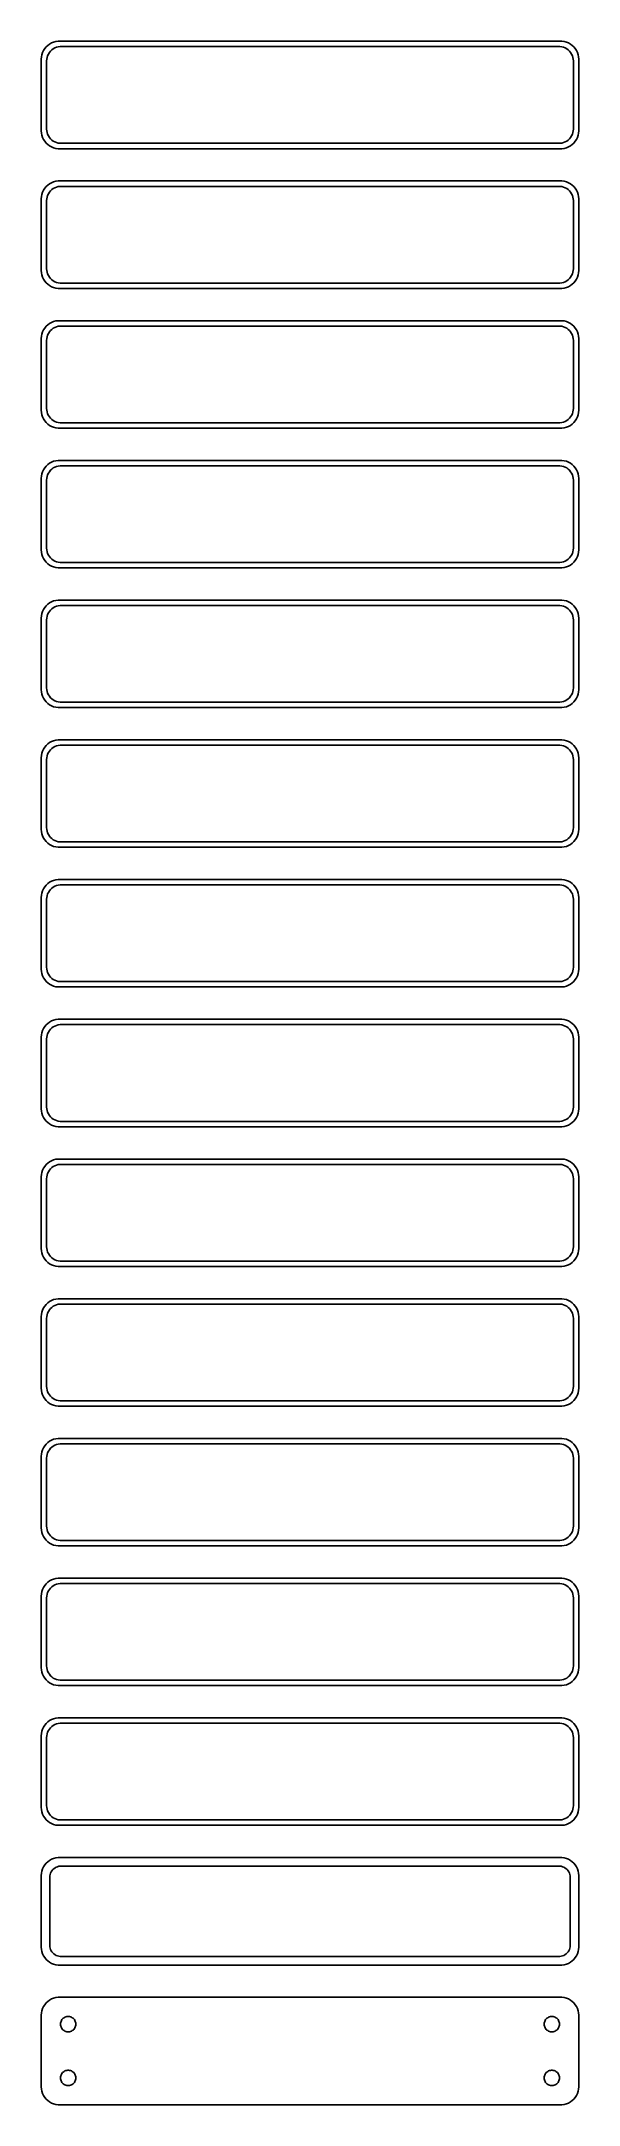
# Model space of a CAD drawing. Header units: metres. Extents: x -75 to 75, y 570 to 1146.
import ezdxf

# ---------------------------------------------------------------- set-up
doc = ezdxf.new("R2010")
doc.units = ezdxf.units.M

msp = doc.modelspace()

# ---------------------------------------------------------------- linework, layer by layer
for p, q in [((-74.9606, 1141.63), (-75, 1141)), ((-75, 1141), (-75, 1121)), ((-74.8429, 1142.24), (-74.9606, 1141.63)), ((-74.6489, 1142.84), (-74.8429, 1142.24)), ((-74.3815, 1143.41), (-74.6489, 1142.84)), ((-74.0451, 1143.94), (-74.3815, 1143.41)), ((-73.6448, 1144.42), (-74.0451, 1143.94)), ((-73.1871, 1144.85), (-73.6448, 1144.42)), ((-73.5, 1140.5), (-73.4685, 1141)), ((-73.5, 1121.5), (-73.5, 1140.5)), ((-73.4685, 1141), (-73.3743, 1141.49)), ((-73.3743, 1141.49), (-73.2191, 1141.97)), ((-73.2191, 1141.97), (-73.0052, 1142.43)), ((-72.6791, 1145.22), (-73.1871, 1144.85)), ((-73.0052, 1142.43), (-72.7361, 1142.85)), ((-72.7361, 1142.85), (-72.4159, 1143.24)), ((-72.1289, 1145.52), (-72.6791, 1145.22)), ((-72.4159, 1143.24), (-72.0497, 1143.58)), ((-71.5451, 1145.76), (-72.1289, 1145.52)), ((-72.0497, 1143.58), (-71.6433, 1143.88)), ((-71.6433, 1143.88), (-71.2031, 1144.12)), ((-70.9369, 1145.91), (-71.5451, 1145.76)), ((-71.2031, 1144.12), (-70.7361, 1144.3)), ((-70.3139, 1145.99), (-70.9369, 1145.91)), ((-70.7361, 1144.3), (-70.2495, 1144.43)), ((70.3139, 1145.99), (-70.3139, 1145.99)), ((-70.2495, 1144.43), (-69.7512, 1144.49)), ((-69.7512, 1144.49), (69.7512, 1144.49)), ((69.7512, 1144.49), (70.2495, 1144.43)), ((70.2495, 1144.43), (70.7361, 1144.3)), ((70.9369, 1145.91), (70.3139, 1145.99)), ((70.7361, 1144.3), (71.2031, 1144.12)), ((71.5451, 1145.76), (70.9369, 1145.91)), ((71.2031, 1144.12), (71.6433, 1143.88)), ((72.1289, 1145.52), (71.5451, 1145.76)), ((71.6433, 1143.88), (72.0497, 1143.58)), ((72.0497, 1143.58), (72.4159, 1143.24)), ((72.6791, 1145.22), (72.1289, 1145.52)), ((72.4159, 1143.24), (72.7361, 1142.85)), ((73.1871, 1144.85), (72.6791, 1145.22)), ((72.7361, 1142.85), (73.0052, 1142.43)), ((73.0052, 1142.43), (73.2191, 1141.97)), ((73.6448, 1144.42), (73.1871, 1144.85)), ((73.2191, 1141.97), (73.3743, 1141.49)), ((73.3743, 1141.49), (73.4685, 1141)), ((73.4685, 1141), (73.5, 1140.5)), ((73.5, 1140.5), (73.5, 1121.5)), ((74.0451, 1143.94), (73.6448, 1144.42)), ((74.3815, 1143.41), (74.0451, 1143.94)), ((74.6489, 1142.84), (74.3815, 1143.41)), ((74.8429, 1142.24), (74.6489, 1142.84)), ((74.9606, 1141.63), (74.8429, 1142.24)), ((75, 1141), (74.9606, 1141.63)), ((75, 1121), (75, 1141)), ((-75, 1121), (-74.9606, 1120.37)), ((-74.9606, 1120.37), (-74.8429, 1119.76)), ((-74.8429, 1119.76), (-74.6489, 1119.16)), ((-74.6489, 1119.16), (-74.3815, 1118.59)), ((-74.3815, 1118.59), (-74.0451, 1118.06)), ((-74.0451, 1118.06), (-73.6448, 1117.58)), ((-73.6448, 1117.58), (-73.1871, 1117.15)), ((-73.4685, 1121), (-73.5, 1121.5)), ((-73.3743, 1120.51), (-73.4685, 1121)), ((-73.2191, 1120.03), (-73.3743, 1120.51)), ((-73.0052, 1119.57), (-73.2191, 1120.03)), ((-72.7361, 1119.15), (-73.0052, 1119.57)), ((-72.4159, 1118.76), (-72.7361, 1119.15)), ((-72.0497, 1118.42), (-72.4159, 1118.76)), ((-71.6433, 1118.12), (-72.0497, 1118.42)), ((-71.2031, 1117.88), (-71.6433, 1118.12)), ((-70.7361, 1117.7), (-71.2031, 1117.88)), ((-70.2495, 1117.57), (-70.7361, 1117.7)), ((-69.7512, 1117.51), (-70.2495, 1117.57)), ((69.7512, 1117.51), (-69.7512, 1117.51)), ((70.2495, 1117.57), (69.7512, 1117.51)), ((70.7361, 1117.7), (70.2495, 1117.57)), ((71.2031, 1117.88), (70.7361, 1117.7)), ((71.6433, 1118.12), (71.2031, 1117.88)), ((72.0497, 1118.42), (71.6433, 1118.12)), ((72.4159, 1118.76), (72.0497, 1118.42)), ((72.7361, 1119.15), (72.4159, 1118.76)), ((73.0052, 1119.57), (72.7361, 1119.15)), ((73.2191, 1120.03), (73.0052, 1119.57)), ((73.1871, 1117.15), (73.6448, 1117.58)), ((73.3743, 1120.51), (73.2191, 1120.03)), ((73.4685, 1121), (73.3743, 1120.51)), ((73.5, 1121.5), (73.4685, 1121)), ((73.6448, 1117.58), (74.0451, 1118.06)), ((74.0451, 1118.06), (74.3815, 1118.59)), ((74.3815, 1118.59), (74.6489, 1119.16)), ((74.6489, 1119.16), (74.8429, 1119.76)), ((74.8429, 1119.76), (74.9606, 1120.37)), ((74.9606, 1120.37), (75, 1121)), ((-73.1871, 1117.15), (-72.6791, 1116.78)), ((-72.6791, 1116.78), (-72.1289, 1116.48)), ((-72.1289, 1116.48), (-71.5451, 1116.24)), ((-71.5451, 1116.24), (-70.9369, 1116.09)), ((-70.9369, 1116.09), (-70.3139, 1116.01)), ((-70.3139, 1116.01), (70.3139, 1116.01)), ((70.3139, 1116.01), (70.9369, 1116.09)), ((70.9369, 1116.09), (71.5451, 1116.24)), ((71.5451, 1116.24), (72.1289, 1116.48)), ((72.1289, 1116.48), (72.6791, 1116.78)), ((72.6791, 1116.78), (73.1871, 1117.15)), ((-72.6791, 1106.22), (-73.1871, 1105.85)), ((-72.1289, 1106.52), (-72.6791, 1106.22)), ((-71.5451, 1106.76), (-72.1289, 1106.52)), ((-70.9369, 1106.91), (-71.5451, 1106.76)), ((-70.3139, 1106.99), (-70.9369, 1106.91)), ((70.3139, 1106.99), (-70.3139, 1106.99)), ((70.9369, 1106.91), (70.3139, 1106.99)), ((71.5451, 1106.76), (70.9369, 1106.91)), ((72.1289, 1106.52), (71.5451, 1106.76)), ((72.6791, 1106.22), (72.1289, 1106.52)), ((73.1871, 1105.85), (72.6791, 1106.22)), ((-74.9606, 1102.63), (-75, 1102)), ((-75, 1102), (-75, 1082)), ((-74.8429, 1103.24), (-74.9606, 1102.63)), ((-74.6489, 1103.84), (-74.8429, 1103.24)), ((-74.3815, 1104.41), (-74.6489, 1103.84)), ((-74.0451, 1104.94), (-74.3815, 1104.41)), ((-73.6448, 1105.42), (-74.0451, 1104.94)), ((-73.1871, 1105.85), (-73.6448, 1105.42)), ((-73.5, 1101.5), (-73.4685, 1102)), ((-73.5, 1082.5), (-73.5, 1101.5)), ((-73.4685, 1102), (-73.3743, 1102.49)), ((-73.3743, 1102.49), (-73.2191, 1102.97)), ((-73.2191, 1102.97), (-73.0052, 1103.43)), ((-73.0052, 1103.43), (-72.7361, 1103.85)), ((-72.7361, 1103.85), (-72.4159, 1104.24)), ((-72.4159, 1104.24), (-72.0497, 1104.58)), ((-72.0497, 1104.58), (-71.6433, 1104.88)), ((-71.6433, 1104.88), (-71.2031, 1105.12)), ((-71.2031, 1105.12), (-70.7361, 1105.3)), ((-70.7361, 1105.3), (-70.2495, 1105.43)), ((-70.2495, 1105.43), (-69.7512, 1105.49)), ((-69.7512, 1105.49), (69.7512, 1105.49)), ((69.7512, 1105.49), (70.2495, 1105.43)), ((70.2495, 1105.43), (70.7361, 1105.3)), ((70.7361, 1105.3), (71.2031, 1105.12)), ((71.2031, 1105.12), (71.6433, 1104.88)), ((71.6433, 1104.88), (72.0497, 1104.58)), ((72.0497, 1104.58), (72.4159, 1104.24)), ((72.4159, 1104.24), (72.7361, 1103.85)), ((72.7361, 1103.85), (73.0052, 1103.43)), ((73.0052, 1103.43), (73.2191, 1102.97)), ((73.6448, 1105.42), (73.1871, 1105.85)), ((73.2191, 1102.97), (73.3743, 1102.49)), ((73.3743, 1102.49), (73.4685, 1102)), ((73.4685, 1102), (73.5, 1101.5)), ((73.5, 1101.5), (73.5, 1082.5)), ((74.0451, 1104.94), (73.6448, 1105.42)), ((74.3815, 1104.41), (74.0451, 1104.94)), ((74.6489, 1103.84), (74.3815, 1104.41)), ((74.8429, 1103.24), (74.6489, 1103.84)), ((74.9606, 1102.63), (74.8429, 1103.24)), ((75, 1102), (74.9606, 1102.63)), ((75, 1082), (75, 1102)), ((-75, 1082), (-74.9606, 1081.37)), ((-74.9606, 1081.37), (-74.8429, 1080.76)), ((-74.8429, 1080.76), (-74.6489, 1080.16)), ((-74.6489, 1080.16), (-74.3815, 1079.59)), ((-74.3815, 1079.59), (-74.0451, 1079.06)), ((-74.0451, 1079.06), (-73.6448, 1078.58)), ((-73.6448, 1078.58), (-73.1871, 1078.15)), ((-73.4685, 1082), (-73.5, 1082.5)), ((-73.3743, 1081.51), (-73.4685, 1082)), ((-73.2191, 1081.03), (-73.3743, 1081.51)), ((-73.0052, 1080.57), (-73.2191, 1081.03)), ((-73.1871, 1078.15), (-72.6791, 1077.78)), ((-72.7361, 1080.15), (-73.0052, 1080.57)), ((-72.4159, 1079.76), (-72.7361, 1080.15)), ((-72.6791, 1077.78), (-72.1289, 1077.48)), ((-72.0497, 1079.42), (-72.4159, 1079.76)), ((-72.1289, 1077.48), (-71.5451, 1077.24)), ((-71.6433, 1079.12), (-72.0497, 1079.42)), ((-71.2031, 1078.88), (-71.6433, 1079.12)), ((-71.5451, 1077.24), (-70.9369, 1077.09)), ((-70.7361, 1078.7), (-71.2031, 1078.88)), ((-70.9369, 1077.09), (-70.3139, 1077.01)), ((-70.2495, 1078.57), (-70.7361, 1078.7)), ((-69.7512, 1078.51), (-70.2495, 1078.57)), ((69.7512, 1078.51), (-69.7512, 1078.51)), ((70.2495, 1078.57), (69.7512, 1078.51)), ((70.7361, 1078.7), (70.2495, 1078.57)), ((70.3139, 1077.01), (70.9369, 1077.09)), ((71.2031, 1078.88), (70.7361, 1078.7)), ((70.9369, 1077.09), (71.5451, 1077.24)), ((71.6433, 1079.12), (71.2031, 1078.88)), ((71.5451, 1077.24), (72.1289, 1077.48)), ((72.0497, 1079.42), (71.6433, 1079.12)), ((72.4159, 1079.76), (72.0497, 1079.42)), ((72.1289, 1077.48), (72.6791, 1077.78)), ((72.7361, 1080.15), (72.4159, 1079.76)), ((72.6791, 1077.78), (73.1871, 1078.15)), ((73.0052, 1080.57), (72.7361, 1080.15)), ((73.2191, 1081.03), (73.0052, 1080.57)), ((73.1871, 1078.15), (73.6448, 1078.58)), ((73.3743, 1081.51), (73.2191, 1081.03)), ((73.4685, 1082), (73.3743, 1081.51)), ((73.5, 1082.5), (73.4685, 1082)), ((73.6448, 1078.58), (74.0451, 1079.06)), ((74.0451, 1079.06), (74.3815, 1079.59)), ((74.3815, 1079.59), (74.6489, 1080.16)), ((74.6489, 1080.16), (74.8429, 1080.76)), ((74.8429, 1080.76), (74.9606, 1081.37)), ((74.9606, 1081.37), (75, 1082)), ((-70.3139, 1077.01), (70.3139, 1077.01)), ((-74.0451, 1065.94), (-74.3815, 1065.41)), ((-73.6448, 1066.42), (-74.0451, 1065.94)), ((-73.1871, 1066.85), (-73.6448, 1066.42)), ((-72.6791, 1067.22), (-73.1871, 1066.85)), ((-72.1289, 1067.52), (-72.6791, 1067.22)), ((-72.4159, 1065.24), (-72.0497, 1065.58)), ((-71.5451, 1067.76), (-72.1289, 1067.52)), ((-72.0497, 1065.58), (-71.6433, 1065.88)), ((-71.6433, 1065.88), (-71.2031, 1066.12)), ((-70.9369, 1067.91), (-71.5451, 1067.76)), ((-71.2031, 1066.12), (-70.7361, 1066.3)), ((-70.3139, 1067.99), (-70.9369, 1067.91)), ((-70.7361, 1066.3), (-70.2495, 1066.43)), ((70.3139, 1067.99), (-70.3139, 1067.99)), ((-70.2495, 1066.43), (-69.7512, 1066.49)), ((-69.7512, 1066.49), (69.7512, 1066.49)), ((69.7512, 1066.49), (70.2495, 1066.43)), ((70.2495, 1066.43), (70.7361, 1066.3)), ((70.9369, 1067.91), (70.3139, 1067.99)), ((70.7361, 1066.3), (71.2031, 1066.12)), ((71.5451, 1067.76), (70.9369, 1067.91)), ((71.2031, 1066.12), (71.6433, 1065.88)), ((72.1289, 1067.52), (71.5451, 1067.76)), ((71.6433, 1065.88), (72.0497, 1065.58)), ((72.0497, 1065.58), (72.4159, 1065.24)), ((72.6791, 1067.22), (72.1289, 1067.52)), ((73.1871, 1066.85), (72.6791, 1067.22)), ((73.6448, 1066.42), (73.1871, 1066.85)), ((74.0451, 1065.94), (73.6448, 1066.42)), ((74.3815, 1065.41), (74.0451, 1065.94)), ((-74.9606, 1063.63), (-75, 1063)), ((-75, 1063), (-75, 1043)), ((-74.8429, 1064.24), (-74.9606, 1063.63)), ((-74.6489, 1064.84), (-74.8429, 1064.24)), ((-74.3815, 1065.41), (-74.6489, 1064.84)), ((-73.5, 1062.5), (-73.4685, 1063)), ((-73.5, 1043.5), (-73.5, 1062.5)), ((-73.4685, 1063), (-73.3743, 1063.49)), ((-73.3743, 1063.49), (-73.2191, 1063.97)), ((-73.2191, 1063.97), (-73.0052, 1064.43)), ((-73.0052, 1064.43), (-72.7361, 1064.85)), ((-72.7361, 1064.85), (-72.4159, 1065.24)), ((72.4159, 1065.24), (72.7361, 1064.85)), ((72.7361, 1064.85), (73.0052, 1064.43)), ((73.0052, 1064.43), (73.2191, 1063.97)), ((73.2191, 1063.97), (73.3743, 1063.49)), ((73.3743, 1063.49), (73.4685, 1063)), ((73.4685, 1063), (73.5, 1062.5)), ((73.5, 1062.5), (73.5, 1043.5)), ((74.6489, 1064.84), (74.3815, 1065.41)), ((74.8429, 1064.24), (74.6489, 1064.84)), ((74.9606, 1063.63), (74.8429, 1064.24)), ((75, 1063), (74.9606, 1063.63)), ((75, 1043), (75, 1063)), ((-75, 1043), (-74.9606, 1042.37)), ((-73.4685, 1043), (-73.5, 1043.5)), ((-73.3743, 1042.51), (-73.4685, 1043)), ((73.4685, 1043), (73.3743, 1042.51)), ((73.5, 1043.5), (73.4685, 1043)), ((74.9606, 1042.37), (75, 1043)), ((-74.9606, 1042.37), (-74.8429, 1041.76)), ((-74.8429, 1041.76), (-74.6489, 1041.16)), ((-74.6489, 1041.16), (-74.3815, 1040.59)), ((-74.3815, 1040.59), (-74.0451, 1040.06)), ((-74.0451, 1040.06), (-73.6448, 1039.58)), ((-73.6448, 1039.58), (-73.1871, 1039.15)), ((-73.2191, 1042.03), (-73.3743, 1042.51)), ((-73.0052, 1041.57), (-73.2191, 1042.03)), ((-73.1871, 1039.15), (-72.6791, 1038.78)), ((-72.7361, 1041.15), (-73.0052, 1041.57)), ((-72.4159, 1040.76), (-72.7361, 1041.15)), ((-72.6791, 1038.78), (-72.1289, 1038.48)), ((-72.0497, 1040.42), (-72.4159, 1040.76)), ((-72.1289, 1038.48), (-71.5451, 1038.24)), ((-71.6433, 1040.12), (-72.0497, 1040.42)), ((-71.2031, 1039.88), (-71.6433, 1040.12)), ((-71.5451, 1038.24), (-70.9369, 1038.09)), ((-70.7361, 1039.7), (-71.2031, 1039.88)), ((-70.9369, 1038.09), (-70.3139, 1038.01)), ((-70.2495, 1039.57), (-70.7361, 1039.7)), ((-70.3139, 1038.01), (70.3139, 1038.01)), ((-69.7512, 1039.51), (-70.2495, 1039.57)), ((69.7512, 1039.51), (-69.7512, 1039.51)), ((70.2495, 1039.57), (69.7512, 1039.51)), ((70.7361, 1039.7), (70.2495, 1039.57)), ((70.3139, 1038.01), (70.9369, 1038.09)), ((71.2031, 1039.88), (70.7361, 1039.7)), ((70.9369, 1038.09), (71.5451, 1038.24)), ((71.6433, 1040.12), (71.2031, 1039.88)), ((71.5451, 1038.24), (72.1289, 1038.48)), ((72.0497, 1040.42), (71.6433, 1040.12)), ((72.4159, 1040.76), (72.0497, 1040.42)), ((72.1289, 1038.48), (72.6791, 1038.78)), ((72.7361, 1041.15), (72.4159, 1040.76)), ((72.6791, 1038.78), (73.1871, 1039.15)), ((73.0052, 1041.57), (72.7361, 1041.15)), ((73.2191, 1042.03), (73.0052, 1041.57)), ((73.1871, 1039.15), (73.6448, 1039.58)), ((73.3743, 1042.51), (73.2191, 1042.03)), ((73.6448, 1039.58), (74.0451, 1040.06)), ((74.0451, 1040.06), (74.3815, 1040.59)), ((74.3815, 1040.59), (74.6489, 1041.16)), ((74.6489, 1041.16), (74.8429, 1041.76)), ((74.8429, 1041.76), (74.9606, 1042.37)), ((-74.6489, 1025.84), (-74.8429, 1025.24)), ((-74.3815, 1026.41), (-74.6489, 1025.84)), ((-74.0451, 1026.94), (-74.3815, 1026.41)), ((-73.6448, 1027.42), (-74.0451, 1026.94)), ((-73.1871, 1027.85), (-73.6448, 1027.42)), ((-73.2191, 1024.97), (-73.0052, 1025.43)), ((-72.6791, 1028.22), (-73.1871, 1027.85)), ((-73.0052, 1025.43), (-72.7361, 1025.85)), ((-72.7361, 1025.85), (-72.4159, 1026.24)), ((-72.1289, 1028.52), (-72.6791, 1028.22)), ((-72.4159, 1026.24), (-72.0497, 1026.58)), ((-71.5451, 1028.76), (-72.1289, 1028.52)), ((-72.0497, 1026.58), (-71.6433, 1026.88)), ((-71.6433, 1026.88), (-71.2031, 1027.12)), ((-70.9369, 1028.91), (-71.5451, 1028.76)), ((-71.2031, 1027.12), (-70.7361, 1027.3)), ((-70.3139, 1028.99), (-70.9369, 1028.91)), ((-70.7361, 1027.3), (-70.2495, 1027.43)), ((70.3139, 1028.99), (-70.3139, 1028.99)), ((-70.2495, 1027.43), (-69.7512, 1027.49)), ((-69.7512, 1027.49), (69.7512, 1027.49)), ((69.7512, 1027.49), (70.2495, 1027.43)), ((70.2495, 1027.43), (70.7361, 1027.3)), ((70.9369, 1028.91), (70.3139, 1028.99)), ((70.7361, 1027.3), (71.2031, 1027.12)), ((71.5451, 1028.76), (70.9369, 1028.91)), ((71.2031, 1027.12), (71.6433, 1026.88)), ((72.1289, 1028.52), (71.5451, 1028.76)), ((71.6433, 1026.88), (72.0497, 1026.58)), ((72.0497, 1026.58), (72.4159, 1026.24)), ((72.6791, 1028.22), (72.1289, 1028.52)), ((72.4159, 1026.24), (72.7361, 1025.85)), ((73.1871, 1027.85), (72.6791, 1028.22)), ((72.7361, 1025.85), (73.0052, 1025.43)), ((73.0052, 1025.43), (73.2191, 1024.97)), ((73.6448, 1027.42), (73.1871, 1027.85)), ((74.0451, 1026.94), (73.6448, 1027.42)), ((74.3815, 1026.41), (74.0451, 1026.94)), ((74.6489, 1025.84), (74.3815, 1026.41)), ((74.8429, 1025.24), (74.6489, 1025.84)), ((-74.9606, 1024.63), (-75, 1024)), ((-75, 1024), (-75, 1004)), ((-74.8429, 1025.24), (-74.9606, 1024.63)), ((-73.5, 1023.5), (-73.4685, 1024)), ((-73.5, 1004.5), (-73.5, 1023.5)), ((-73.4685, 1024), (-73.3743, 1024.49)), ((-73.3743, 1024.49), (-73.2191, 1024.97)), ((73.2191, 1024.97), (73.3743, 1024.49)), ((73.3743, 1024.49), (73.4685, 1024)), ((73.4685, 1024), (73.5, 1023.5)), ((73.5, 1023.5), (73.5, 1004.5)), ((74.9606, 1024.63), (74.8429, 1025.24)), ((75, 1024), (74.9606, 1024.63)), ((75, 1004), (75, 1024)), ((-75, 1004), (-74.9606, 1003.37)), ((-74.9606, 1003.37), (-74.8429, 1002.76)), ((-74.8429, 1002.76), (-74.6489, 1002.16)), ((-73.4685, 1004), (-73.5, 1004.5)), ((-73.3743, 1003.51), (-73.4685, 1004)), ((-73.2191, 1003.03), (-73.3743, 1003.51)), ((-73.0052, 1002.57), (-73.2191, 1003.03)), ((-72.7361, 1002.15), (-73.0052, 1002.57)), ((73.0052, 1002.57), (72.7361, 1002.15)), ((73.2191, 1003.03), (73.0052, 1002.57)), ((73.3743, 1003.51), (73.2191, 1003.03)), ((73.4685, 1004), (73.3743, 1003.51)), ((73.5, 1004.5), (73.4685, 1004)), ((74.6489, 1002.16), (74.8429, 1002.76)), ((74.8429, 1002.76), (74.9606, 1003.37)), ((74.9606, 1003.37), (75, 1004)), ((-74.6489, 1002.16), (-74.3815, 1001.59)), ((-74.3815, 1001.59), (-74.0451, 1001.06)), ((-74.0451, 1001.06), (-73.6448, 1000.58)), ((-73.6448, 1000.58), (-73.1871, 1000.15)), ((-73.1871, 1000.15), (-72.6791, 999.778)), ((-72.4159, 1001.76), (-72.7361, 1002.15)), ((-72.6791, 999.778), (-72.1289, 999.476)), ((-72.0497, 1001.42), (-72.4159, 1001.76)), ((-72.1289, 999.476), (-71.5451, 999.245)), ((-71.6433, 1001.12), (-72.0497, 1001.42)), ((-71.2031, 1000.88), (-71.6433, 1001.12)), ((-71.5451, 999.245), (-70.9369, 999.089)), ((-70.7361, 1000.7), (-71.2031, 1000.88)), ((-70.9369, 999.089), (-70.3139, 999.01)), ((-70.2495, 1000.57), (-70.7361, 1000.7)), ((-70.3139, 999.01), (70.3139, 999.01)), ((-69.7512, 1000.51), (-70.2495, 1000.57)), ((69.7512, 1000.51), (-69.7512, 1000.51)), ((70.2495, 1000.57), (69.7512, 1000.51)), ((70.7361, 1000.7), (70.2495, 1000.57)), ((70.3139, 999.01), (70.9369, 999.089)), ((71.2031, 1000.88), (70.7361, 1000.7)), ((70.9369, 999.089), (71.5451, 999.245)), ((71.6433, 1001.12), (71.2031, 1000.88)), ((71.5451, 999.245), (72.1289, 999.476)), ((72.0497, 1001.42), (71.6433, 1001.12)), ((72.4159, 1001.76), (72.0497, 1001.42)), ((72.1289, 999.476), (72.6791, 999.778)), ((72.7361, 1002.15), (72.4159, 1001.76)), ((72.6791, 999.778), (73.1871, 1000.15)), ((73.1871, 1000.15), (73.6448, 1000.58)), ((73.6448, 1000.58), (74.0451, 1001.06)), ((74.0451, 1001.06), (74.3815, 1001.59)), ((74.3815, 1001.59), (74.6489, 1002.16)), ((-74.9606, 985.627), (-75, 985)), ((-75, 985), (-75, 965)), ((-74.8429, 986.243), (-74.9606, 985.627)), ((-74.6489, 986.841), (-74.8429, 986.243)), ((-74.3815, 987.409), (-74.6489, 986.841)), ((-74.0451, 987.939), (-74.3815, 987.409)), ((-73.6448, 988.423), (-74.0451, 987.939)), ((-73.1871, 988.853), (-73.6448, 988.423)), ((-73.5, 984.5), (-73.4685, 985.001)), ((-73.4685, 985.001), (-73.3743, 985.495)), ((-73.3743, 985.495), (-73.2191, 985.972)), ((-73.2191, 985.972), (-73.0052, 986.427)), ((-72.6791, 989.222), (-73.1871, 988.853)), ((-73.0052, 986.427), (-72.7361, 986.851)), ((-72.7361, 986.851), (-72.4159, 987.238)), ((-72.1289, 989.524), (-72.6791, 989.222)), ((-72.4159, 987.238), (-72.0497, 987.582)), ((-71.5451, 989.755), (-72.1289, 989.524)), ((-72.0497, 987.582), (-71.6433, 987.877)), ((-71.6433, 987.877), (-71.2031, 988.119)), ((-70.9369, 989.911), (-71.5451, 989.755)), ((-71.2031, 988.119), (-70.7361, 988.304)), ((-70.3139, 989.99), (-70.9369, 989.911)), ((-70.7361, 988.304), (-70.2495, 988.429)), ((70.3139, 989.99), (-70.3139, 989.99)), ((-70.2495, 988.429), (-69.7512, 988.492)), ((-69.7512, 988.492), (69.7512, 988.492)), ((69.7512, 988.492), (70.2495, 988.429)), ((70.2495, 988.429), (70.7361, 988.304)), ((70.9369, 989.911), (70.3139, 989.99)), ((70.7361, 988.304), (71.2031, 988.119)), ((71.5451, 989.755), (70.9369, 989.911)), ((71.2031, 988.119), (71.6433, 987.877)), ((72.1289, 989.524), (71.5451, 989.755)), ((71.6433, 987.877), (72.0497, 987.582)), ((72.0497, 987.582), (72.4159, 987.238)), ((72.6791, 989.222), (72.1289, 989.524)), ((72.4159, 987.238), (72.7361, 986.851)), ((73.1871, 988.853), (72.6791, 989.222)), ((72.7361, 986.851), (73.0052, 986.427)), ((73.0052, 986.427), (73.2191, 985.972)), ((73.6448, 988.423), (73.1871, 988.853)), ((73.2191, 985.972), (73.3743, 985.495)), ((73.3743, 985.495), (73.4685, 985.001)), ((73.4685, 985.001), (73.5, 984.5)), ((74.0451, 987.939), (73.6448, 988.423)), ((74.3815, 987.409), (74.0451, 987.939)), ((74.6489, 986.841), (74.3815, 987.409)), ((74.8429, 986.243), (74.6489, 986.841)), ((74.9606, 985.627), (74.8429, 986.243)), ((75, 985), (74.9606, 985.627)), ((75, 965), (75, 985)), ((-73.5, 965.5), (-73.5, 984.5)), ((73.5, 984.5), (73.5, 965.5)), ((-75, 965), (-74.9606, 964.373)), ((-74.9606, 964.373), (-74.8429, 963.757)), ((-74.8429, 963.757), (-74.6489, 963.159)), ((-74.6489, 963.159), (-74.3815, 962.591)), ((-74.3815, 962.591), (-74.0451, 962.061)), ((-74.0451, 962.061), (-73.6448, 961.577)), ((-73.4685, 964.999), (-73.5, 965.5)), ((-73.3743, 964.505), (-73.4685, 964.999)), ((-73.2191, 964.028), (-73.3743, 964.505)), ((-73.0052, 963.573), (-73.2191, 964.028)), ((-72.7361, 963.149), (-73.0052, 963.573)), ((-72.4159, 962.762), (-72.7361, 963.149)), ((-72.0497, 962.418), (-72.4159, 962.762)), ((-71.6433, 962.123), (-72.0497, 962.418)), ((-71.2031, 961.881), (-71.6433, 962.123)), ((71.6433, 962.123), (71.2031, 961.881)), ((72.0497, 962.418), (71.6433, 962.123)), ((72.4159, 962.762), (72.0497, 962.418)), ((72.7361, 963.149), (72.4159, 962.762)), ((73.0052, 963.573), (72.7361, 963.149)), ((73.2191, 964.028), (73.0052, 963.573)), ((73.3743, 964.505), (73.2191, 964.028)), ((73.4685, 964.999), (73.3743, 964.505)), ((73.5, 965.5), (73.4685, 964.999)), ((73.6448, 961.577), (74.0451, 962.061)), ((74.0451, 962.061), (74.3815, 962.591)), ((74.3815, 962.591), (74.6489, 963.159)), ((74.6489, 963.159), (74.8429, 963.757)), ((74.8429, 963.757), (74.9606, 964.373)), ((74.9606, 964.373), (75, 965)), ((-73.6448, 961.577), (-73.1871, 961.147)), ((-73.1871, 961.147), (-72.6791, 960.778)), ((-72.6791, 960.778), (-72.1289, 960.476)), ((-72.1289, 960.476), (-71.5451, 960.245)), ((-71.5451, 960.245), (-70.9369, 960.089)), ((-70.7361, 961.696), (-71.2031, 961.881)), ((-70.9369, 960.089), (-70.3139, 960.01)), ((-70.2495, 961.571), (-70.7361, 961.696)), ((-70.3139, 960.01), (70.3139, 960.01)), ((-69.7512, 961.508), (-70.2495, 961.571)), ((69.7512, 961.508), (-69.7512, 961.508)), ((70.2495, 961.571), (69.7512, 961.508)), ((70.7361, 961.696), (70.2495, 961.571)), ((70.3139, 960.01), (70.9369, 960.089)), ((71.2031, 961.881), (70.7361, 961.696)), ((70.9369, 960.089), (71.5451, 960.245)), ((71.5451, 960.245), (72.1289, 960.476)), ((72.1289, 960.476), (72.6791, 960.778)), ((72.6791, 960.778), (73.1871, 961.147)), ((73.1871, 961.147), (73.6448, 961.577)), ((-72.1289, 950.524), (-72.6791, 950.222)), ((-71.5451, 950.755), (-72.1289, 950.524)), ((-70.9369, 950.911), (-71.5451, 950.755)), ((-70.3139, 950.99), (-70.9369, 950.911)), ((70.3139, 950.99), (-70.3139, 950.99)), ((70.9369, 950.911), (70.3139, 950.99)), ((71.5451, 950.755), (70.9369, 950.911)), ((72.1289, 950.524), (71.5451, 950.755)), ((72.6791, 950.222), (72.1289, 950.524)), ((-74.9606, 946.627), (-75, 946)), ((-75, 946), (-75, 926)), ((-74.8429, 947.243), (-74.9606, 946.627)), ((-74.6489, 947.841), (-74.8429, 947.243)), ((-74.3815, 948.409), (-74.6489, 947.841)), ((-74.0451, 948.939), (-74.3815, 948.409)), ((-73.6448, 949.423), (-74.0451, 948.939)), ((-73.1871, 949.853), (-73.6448, 949.423)), ((-73.5, 945.5), (-73.4685, 946.001)), ((-73.5, 926.5), (-73.5, 945.5)), ((-73.4685, 946.001), (-73.3743, 946.495)), ((-73.3743, 946.495), (-73.2191, 946.972)), ((-73.2191, 946.972), (-73.0052, 947.427)), ((-72.6791, 950.222), (-73.1871, 949.853)), ((-73.0052, 947.427), (-72.7361, 947.851)), ((-72.7361, 947.851), (-72.4159, 948.238)), ((-72.4159, 948.238), (-72.0497, 948.582)), ((-72.0497, 948.582), (-71.6433, 948.877)), ((-71.6433, 948.877), (-71.2031, 949.119)), ((-71.2031, 949.119), (-70.7361, 949.304)), ((-70.7361, 949.304), (-70.2495, 949.429)), ((-70.2495, 949.429), (-69.7512, 949.492)), ((-69.7512, 949.492), (69.7512, 949.492)), ((69.7512, 949.492), (70.2495, 949.429)), ((70.2495, 949.429), (70.7361, 949.304)), ((70.7361, 949.304), (71.2031, 949.119)), ((71.2031, 949.119), (71.6433, 948.877)), ((71.6433, 948.877), (72.0497, 948.582)), ((72.0497, 948.582), (72.4159, 948.238)), ((72.4159, 948.238), (72.7361, 947.851)), ((73.1871, 949.853), (72.6791, 950.222)), ((72.7361, 947.851), (73.0052, 947.427)), ((73.0052, 947.427), (73.2191, 946.972)), ((73.6448, 949.423), (73.1871, 949.853)), ((73.2191, 946.972), (73.3743, 946.495)), ((73.3743, 946.495), (73.4685, 946.001)), ((73.4685, 946.001), (73.5, 945.5)), ((73.5, 945.5), (73.5, 926.5)), ((74.0451, 948.939), (73.6448, 949.423)), ((74.3815, 948.409), (74.0451, 948.939)), ((74.6489, 947.841), (74.3815, 948.409)), ((74.8429, 947.243), (74.6489, 947.841)), ((74.9606, 946.627), (74.8429, 947.243)), ((75, 946), (74.9606, 946.627)), ((75, 926), (75, 946)), ((-75, 926), (-74.9606, 925.373)), ((-74.9606, 925.373), (-74.8429, 924.757)), ((-74.8429, 924.757), (-74.6489, 924.159)), ((-74.6489, 924.159), (-74.3815, 923.591)), ((-74.3815, 923.591), (-74.0451, 923.061)), ((-74.0451, 923.061), (-73.6448, 922.577)), ((-73.6448, 922.577), (-73.1871, 922.147)), ((-73.4685, 925.999), (-73.5, 926.5)), ((-73.3743, 925.505), (-73.4685, 925.999)), ((-73.2191, 925.028), (-73.3743, 925.505)), ((-73.0052, 924.573), (-73.2191, 925.028)), ((-73.1871, 922.147), (-72.6791, 921.778)), ((-72.7361, 924.149), (-73.0052, 924.573)), ((-72.4159, 923.762), (-72.7361, 924.149)), ((-72.6791, 921.778), (-72.1289, 921.476)), ((-72.0497, 923.418), (-72.4159, 923.762)), ((-71.6433, 923.123), (-72.0497, 923.418)), ((-71.2031, 922.881), (-71.6433, 923.123)), ((-70.7361, 922.696), (-71.2031, 922.881)), ((-70.2495, 922.571), (-70.7361, 922.696)), ((-69.7512, 922.508), (-70.2495, 922.571)), ((69.7512, 922.508), (-69.7512, 922.508)), ((70.2495, 922.571), (69.7512, 922.508)), ((70.7361, 922.696), (70.2495, 922.571)), ((71.2031, 922.881), (70.7361, 922.696)), ((71.6433, 923.123), (71.2031, 922.881)), ((72.0497, 923.418), (71.6433, 923.123)), ((72.4159, 923.762), (72.0497, 923.418)), ((72.1289, 921.476), (72.6791, 921.778)), ((72.7361, 924.149), (72.4159, 923.762)), ((72.6791, 921.778), (73.1871, 922.147)), ((73.0052, 924.573), (72.7361, 924.149)), ((73.2191, 925.028), (73.0052, 924.573)), ((73.1871, 922.147), (73.6448, 922.577)), ((73.3743, 925.505), (73.2191, 925.028)), ((73.4685, 925.999), (73.3743, 925.505)), ((73.5, 926.5), (73.4685, 925.999)), ((73.6448, 922.577), (74.0451, 923.061)), ((74.0451, 923.061), (74.3815, 923.591)), ((74.3815, 923.591), (74.6489, 924.159)), ((74.6489, 924.159), (74.8429, 924.757)), ((74.8429, 924.757), (74.9606, 925.373)), ((74.9606, 925.373), (75, 926)), ((-72.1289, 921.476), (-71.5451, 921.245)), ((-71.5451, 921.245), (-70.9369, 921.089)), ((-70.9369, 921.089), (-70.3139, 921.01)), ((-70.3139, 921.01), (70.3139, 921.01)), ((70.3139, 921.01), (70.9369, 921.089)), ((70.9369, 921.089), (71.5451, 921.245)), ((71.5451, 921.245), (72.1289, 921.476)), ((-73.6448, 910.423), (-74.0451, 909.939)), ((-73.1871, 910.853), (-73.6448, 910.423)), ((-72.6791, 911.222), (-73.1871, 910.853)), ((-72.1289, 911.524), (-72.6791, 911.222)), ((-71.5451, 911.755), (-72.1289, 911.524)), ((-71.6433, 909.877), (-71.2031, 910.119)), ((-70.9369, 911.911), (-71.5451, 911.755)), ((-71.2031, 910.119), (-70.7361, 910.304)), ((-70.3139, 911.99), (-70.9369, 911.911)), ((-70.7361, 910.304), (-70.2495, 910.429)), ((70.3139, 911.99), (-70.3139, 911.99)), ((-70.2495, 910.429), (-69.7512, 910.492)), ((-69.7512, 910.492), (69.7512, 910.492)), ((69.7512, 910.492), (70.2495, 910.429)), ((70.2495, 910.429), (70.7361, 910.304)), ((70.9369, 911.911), (70.3139, 911.99)), ((70.7361, 910.304), (71.2031, 910.119)), ((71.5451, 911.755), (70.9369, 911.911)), ((71.2031, 910.119), (71.6433, 909.877)), ((72.1289, 911.524), (71.5451, 911.755)), ((72.6791, 911.222), (72.1289, 911.524)), ((73.1871, 910.853), (72.6791, 911.222)), ((73.6448, 910.423), (73.1871, 910.853)), ((74.0451, 909.939), (73.6448, 910.423)), ((-74.9606, 907.627), (-75, 907)), ((-75, 907), (-75, 887)), ((-74.8429, 908.243), (-74.9606, 907.627)), ((-74.6489, 908.841), (-74.8429, 908.243)), ((-74.3815, 909.409), (-74.6489, 908.841)), ((-74.0451, 909.939), (-74.3815, 909.409)), ((-73.5, 906.5), (-73.4685, 907.001)), ((-73.5, 887.5), (-73.5, 906.5)), ((-73.4685, 907.001), (-73.3743, 907.495)), ((-73.3743, 907.495), (-73.2191, 907.972)), ((-73.2191, 907.972), (-73.0052, 908.427)), ((-73.0052, 908.427), (-72.7361, 908.851)), ((-72.7361, 908.851), (-72.4159, 909.238)), ((-72.4159, 909.238), (-72.0497, 909.582)), ((-72.0497, 909.582), (-71.6433, 909.877)), ((71.6433, 909.877), (72.0497, 909.582)), ((72.0497, 909.582), (72.4159, 909.238)), ((72.4159, 909.238), (72.7361, 908.851)), ((72.7361, 908.851), (73.0052, 908.427)), ((73.0052, 908.427), (73.2191, 907.972)), ((73.2191, 907.972), (73.3743, 907.495)), ((73.3743, 907.495), (73.4685, 907.001)), ((73.4685, 907.001), (73.5, 906.5)), ((73.5, 906.5), (73.5, 887.5)), ((74.3815, 909.409), (74.0451, 909.939)), ((74.6489, 908.841), (74.3815, 909.409)), ((74.8429, 908.243), (74.6489, 908.841)), ((74.9606, 907.627), (74.8429, 908.243)), ((75, 907), (74.9606, 907.627)), ((75, 887), (75, 907)), ((-73.4685, 886.999), (-73.5, 887.5)), ((73.5, 887.5), (73.4685, 886.999)), ((-75, 887), (-74.9606, 886.373)), ((-74.9606, 886.373), (-74.8429, 885.757)), ((-74.8429, 885.757), (-74.6489, 885.159)), ((-74.6489, 885.159), (-74.3815, 884.591)), ((-74.3815, 884.591), (-74.0451, 884.061)), ((-74.0451, 884.061), (-73.6448, 883.577)), ((-73.6448, 883.577), (-73.1871, 883.147)), ((-73.3743, 886.505), (-73.4685, 886.999)), ((-73.2191, 886.028), (-73.3743, 886.505)), ((-73.0052, 885.573), (-73.2191, 886.028)), ((-73.1871, 883.147), (-72.6791, 882.778)), ((-72.7361, 885.149), (-73.0052, 885.573)), ((-72.4159, 884.762), (-72.7361, 885.149)), ((-72.6791, 882.778), (-72.1289, 882.476)), ((-72.0497, 884.418), (-72.4159, 884.762)), ((-72.1289, 882.476), (-71.5451, 882.245)), ((-71.6433, 884.123), (-72.0497, 884.418)), ((-71.2031, 883.881), (-71.6433, 884.123)), ((-71.5451, 882.245), (-70.9369, 882.089)), ((-70.7361, 883.696), (-71.2031, 883.881)), ((-70.9369, 882.089), (-70.3139, 882.01)), ((-70.2495, 883.571), (-70.7361, 883.696)), ((-70.3139, 882.01), (70.3139, 882.01)), ((-69.7512, 883.508), (-70.2495, 883.571)), ((69.7512, 883.508), (-69.7512, 883.508)), ((70.2495, 883.571), (69.7512, 883.508)), ((70.7361, 883.696), (70.2495, 883.571)), ((70.3139, 882.01), (70.9369, 882.089)), ((71.2031, 883.881), (70.7361, 883.696)), ((70.9369, 882.089), (71.5451, 882.245)), ((71.6433, 884.123), (71.2031, 883.881)), ((71.5451, 882.245), (72.1289, 882.476)), ((72.0497, 884.418), (71.6433, 884.123)), ((72.4159, 884.762), (72.0497, 884.418)), ((72.1289, 882.476), (72.6791, 882.778)), ((72.7361, 885.149), (72.4159, 884.762)), ((72.6791, 882.778), (73.1871, 883.147)), ((73.0052, 885.573), (72.7361, 885.149)), ((73.2191, 886.028), (73.0052, 885.573)), ((73.1871, 883.147), (73.6448, 883.577)), ((73.3743, 886.505), (73.2191, 886.028)), ((73.4685, 886.999), (73.3743, 886.505)), ((73.6448, 883.577), (74.0451, 884.061)), ((74.0451, 884.061), (74.3815, 884.591)), ((74.3815, 884.591), (74.6489, 885.159)), ((74.6489, 885.159), (74.8429, 885.757)), ((74.8429, 885.757), (74.9606, 886.373)), ((74.9606, 886.373), (75, 887)), ((-74.6489, 869.841), (-74.8429, 869.243)), ((-74.3815, 870.409), (-74.6489, 869.841)), ((-74.0451, 870.939), (-74.3815, 870.409)), ((-73.6448, 871.423), (-74.0451, 870.939)), ((-73.1871, 871.853), (-73.6448, 871.423)), ((-72.6791, 872.222), (-73.1871, 871.853)), ((-73.0052, 869.427), (-72.7361, 869.851)), ((-72.7361, 869.851), (-72.4159, 870.238)), ((-72.1289, 872.524), (-72.6791, 872.222)), ((-72.4159, 870.238), (-72.0497, 870.582)), ((-71.5451, 872.755), (-72.1289, 872.524)), ((-72.0497, 870.582), (-71.6433, 870.877)), ((-71.6433, 870.877), (-71.2031, 871.119)), ((-70.9369, 872.911), (-71.5451, 872.755)), ((-71.2031, 871.119), (-70.7361, 871.304)), ((-70.3139, 872.99), (-70.9369, 872.911)), ((-70.7361, 871.304), (-70.2495, 871.429)), ((70.3139, 872.99), (-70.3139, 872.99)), ((-70.2495, 871.429), (-69.7512, 871.492)), ((-69.7512, 871.492), (69.7512, 871.492)), ((69.7512, 871.492), (70.2495, 871.429)), ((70.2495, 871.429), (70.7361, 871.304)), ((70.9369, 872.911), (70.3139, 872.99)), ((70.7361, 871.304), (71.2031, 871.119)), ((71.5451, 872.755), (70.9369, 872.911)), ((71.2031, 871.119), (71.6433, 870.877)), ((72.1289, 872.524), (71.5451, 872.755)), ((71.6433, 870.877), (72.0497, 870.582)), ((72.0497, 870.582), (72.4159, 870.238)), ((72.6791, 872.222), (72.1289, 872.524)), ((72.4159, 870.238), (72.7361, 869.851)), ((73.1871, 871.853), (72.6791, 872.222)), ((72.7361, 869.851), (73.0052, 869.427)), ((73.6448, 871.423), (73.1871, 871.853)), ((74.0451, 870.939), (73.6448, 871.423)), ((74.3815, 870.409), (74.0451, 870.939)), ((74.6489, 869.841), (74.3815, 870.409)), ((74.8429, 869.243), (74.6489, 869.841)), ((-74.9606, 868.627), (-75, 868)), ((-75, 868), (-75, 848)), ((-74.8429, 869.243), (-74.9606, 868.627)), ((-73.5, 867.5), (-73.4685, 868.001)), ((-73.5, 848.5), (-73.5, 867.5)), ((-73.4685, 868.001), (-73.3743, 868.495)), ((-73.3743, 868.495), (-73.2191, 868.972)), ((-73.2191, 868.972), (-73.0052, 869.427)), ((73.0052, 869.427), (73.2191, 868.972)), ((73.2191, 868.972), (73.3743, 868.495)), ((73.3743, 868.495), (73.4685, 868.001)), ((73.4685, 868.001), (73.5, 867.5)), ((73.5, 867.5), (73.5, 848.5)), ((74.9606, 868.627), (74.8429, 869.243)), ((75, 868), (74.9606, 868.627)), ((75, 848), (75, 868)), ((-75, 848), (-74.9606, 847.373)), ((-74.9606, 847.373), (-74.8429, 846.757)), ((-74.8429, 846.757), (-74.6489, 846.159)), ((-73.4685, 847.999), (-73.5, 848.5)), ((-73.3743, 847.505), (-73.4685, 847.999)), ((-73.2191, 847.028), (-73.3743, 847.505)), ((-73.0052, 846.573), (-73.2191, 847.028)), ((73.2191, 847.028), (73.0052, 846.573)), ((73.3743, 847.505), (73.2191, 847.028)), ((73.4685, 847.999), (73.3743, 847.505)), ((73.5, 848.5), (73.4685, 847.999)), ((74.6489, 846.159), (74.8429, 846.757)), ((74.8429, 846.757), (74.9606, 847.373)), ((74.9606, 847.373), (75, 848)), ((-74.6489, 846.159), (-74.3815, 845.591)), ((-74.3815, 845.591), (-74.0451, 845.061)), ((-74.0451, 845.061), (-73.6448, 844.577)), ((-73.6448, 844.577), (-73.1871, 844.147)), ((-73.1871, 844.147), (-72.6791, 843.778)), ((-72.7361, 846.149), (-73.0052, 846.573)), ((-72.4159, 845.762), (-72.7361, 846.149)), ((-72.6791, 843.778), (-72.1289, 843.476)), ((-72.0497, 845.418), (-72.4159, 845.762)), ((-72.1289, 843.476), (-71.5451, 843.245)), ((-71.6433, 845.123), (-72.0497, 845.418)), ((-71.2031, 844.881), (-71.6433, 845.123)), ((-71.5451, 843.245), (-70.9369, 843.089)), ((-70.7361, 844.696), (-71.2031, 844.881)), ((-70.9369, 843.089), (-70.3139, 843.01)), ((-70.2495, 844.571), (-70.7361, 844.696)), ((-70.3139, 843.01), (70.3139, 843.01)), ((-69.7512, 844.508), (-70.2495, 844.571)), ((69.7512, 844.508), (-69.7512, 844.508)), ((70.2495, 844.571), (69.7512, 844.508)), ((70.7361, 844.696), (70.2495, 844.571)), ((70.3139, 843.01), (70.9369, 843.089)), ((71.2031, 844.881), (70.7361, 844.696)), ((70.9369, 843.089), (71.5451, 843.245)), ((71.6433, 845.123), (71.2031, 844.881)), ((71.5451, 843.245), (72.1289, 843.476)), ((72.0497, 845.418), (71.6433, 845.123)), ((72.4159, 845.762), (72.0497, 845.418)), ((72.1289, 843.476), (72.6791, 843.778)), ((72.7361, 846.149), (72.4159, 845.762)), ((72.6791, 843.778), (73.1871, 844.147)), ((73.0052, 846.573), (72.7361, 846.149)), ((73.1871, 844.147), (73.6448, 844.577)), ((73.6448, 844.577), (74.0451, 845.061)), ((74.0451, 845.061), (74.3815, 845.591)), ((74.3815, 845.591), (74.6489, 846.159)), ((-74.9606, 829.627), (-75, 829)), ((-74.8429, 830.243), (-74.9606, 829.627)), ((-74.6489, 830.841), (-74.8429, 830.243)), ((-74.3815, 831.409), (-74.6489, 830.841)), ((-74.0451, 831.939), (-74.3815, 831.409)), ((-73.6448, 832.423), (-74.0451, 831.939)), ((-73.1871, 832.853), (-73.6448, 832.423)), ((-73.4685, 829.001), (-73.3743, 829.495)), ((-73.3743, 829.495), (-73.2191, 829.972)), ((-73.2191, 829.972), (-73.0052, 830.427)), ((-72.6791, 833.222), (-73.1871, 832.853)), ((-73.0052, 830.427), (-72.7361, 830.851)), ((-72.7361, 830.851), (-72.4159, 831.238)), ((-72.1289, 833.524), (-72.6791, 833.222)), ((-72.4159, 831.238), (-72.0497, 831.582)), ((-71.5451, 833.755), (-72.1289, 833.524)), ((-72.0497, 831.582), (-71.6433, 831.877)), ((-71.6433, 831.877), (-71.2031, 832.119)), ((-70.9369, 833.911), (-71.5451, 833.755)), ((-71.2031, 832.119), (-70.7361, 832.304)), ((-70.3139, 833.99), (-70.9369, 833.911)), ((-70.7361, 832.304), (-70.2495, 832.429)), ((70.3139, 833.99), (-70.3139, 833.99)), ((-70.2495, 832.429), (-69.7512, 832.492)), ((-69.7512, 832.492), (69.7512, 832.492)), ((69.7512, 832.492), (70.2495, 832.429)), ((70.2495, 832.429), (70.7361, 832.304)), ((70.9369, 833.911), (70.3139, 833.99)), ((70.7361, 832.304), (71.2031, 832.119)), ((71.5451, 833.755), (70.9369, 833.911)), ((71.2031, 832.119), (71.6433, 831.877)), ((72.1289, 833.524), (71.5451, 833.755)), ((71.6433, 831.877), (72.0497, 831.582)), ((72.0497, 831.582), (72.4159, 831.238)), ((72.6791, 833.222), (72.1289, 833.524)), ((72.4159, 831.238), (72.7361, 830.851)), ((73.1871, 832.853), (72.6791, 833.222)), ((72.7361, 830.851), (73.0052, 830.427)), ((73.0052, 830.427), (73.2191, 829.972)), ((73.6448, 832.423), (73.1871, 832.853)), ((73.2191, 829.972), (73.3743, 829.495)), ((73.3743, 829.495), (73.4685, 829.001)), ((74.0451, 831.939), (73.6448, 832.423)), ((74.3815, 831.409), (74.0451, 831.939)), ((74.6489, 830.841), (74.3815, 831.409)), ((74.8429, 830.243), (74.6489, 830.841)), ((74.9606, 829.627), (74.8429, 830.243)), ((75, 829), (74.9606, 829.627)), ((-75, 829), (-75, 809)), ((-73.5, 828.5), (-73.4685, 829.001)), ((-73.5, 809.5), (-73.5, 828.5)), ((73.4685, 829.001), (73.5, 828.5)), ((73.5, 828.5), (73.5, 809.5)), ((75, 809), (75, 829)), ((-75, 809), (-74.9606, 808.373)), ((-74.9606, 808.373), (-74.8429, 807.757)), ((-74.8429, 807.757), (-74.6489, 807.159)), ((-74.6489, 807.159), (-74.3815, 806.591)), ((-74.3815, 806.591), (-74.0451, 806.061)), ((-73.4685, 808.999), (-73.5, 809.5)), ((-73.3743, 808.505), (-73.4685, 808.999)), ((-73.2191, 808.028), (-73.3743, 808.505)), ((-73.0052, 807.573), (-73.2191, 808.028)), ((-72.7361, 807.149), (-73.0052, 807.573)), ((-72.4159, 806.762), (-72.7361, 807.149)), ((-72.0497, 806.418), (-72.4159, 806.762)), ((-71.6433, 806.123), (-72.0497, 806.418)), ((72.0497, 806.418), (71.6433, 806.123)), ((72.4159, 806.762), (72.0497, 806.418)), ((72.7361, 807.149), (72.4159, 806.762)), ((73.0052, 807.573), (72.7361, 807.149)), ((73.2191, 808.028), (73.0052, 807.573)), ((73.3743, 808.505), (73.2191, 808.028)), ((73.4685, 808.999), (73.3743, 808.505)), ((73.5, 809.5), (73.4685, 808.999)), ((74.0451, 806.061), (74.3815, 806.591)), ((74.3815, 806.591), (74.6489, 807.159)), ((74.6489, 807.159), (74.8429, 807.757)), ((74.8429, 807.757), (74.9606, 808.373)), ((74.9606, 808.373), (75, 809)), ((-74.0451, 806.061), (-73.6448, 805.577)), ((-73.6448, 805.577), (-73.1871, 805.147)), ((-73.1871, 805.147), (-72.6791, 804.778)), ((-72.6791, 804.778), (-72.1289, 804.476)), ((-72.1289, 804.476), (-71.5451, 804.245)), ((-71.2031, 805.881), (-71.6433, 806.123)), ((-71.5451, 804.245), (-70.9369, 804.089)), ((-70.7361, 805.696), (-71.2031, 805.881)), ((-70.9369, 804.089), (-70.3139, 804.01)), ((-70.2495, 805.571), (-70.7361, 805.696)), ((-70.3139, 804.01), (70.3139, 804.01)), ((-69.7512, 805.508), (-70.2495, 805.571)), ((69.7512, 805.508), (-69.7512, 805.508)), ((70.2495, 805.571), (69.7512, 805.508)), ((70.7361, 805.696), (70.2495, 805.571)), ((70.3139, 804.01), (70.9369, 804.089)), ((71.2031, 805.881), (70.7361, 805.696)), ((70.9369, 804.089), (71.5451, 804.245)), ((71.6433, 806.123), (71.2031, 805.881)), ((71.5451, 804.245), (72.1289, 804.476)), ((72.1289, 804.476), (72.6791, 804.778)), ((72.6791, 804.778), (73.1871, 805.147)), ((73.1871, 805.147), (73.6448, 805.577)), ((73.6448, 805.577), (74.0451, 806.061)), ((-70.9369, 794.911), (-71.5451, 794.755)), ((-70.3139, 794.99), (-70.9369, 794.911)), ((70.3139, 794.99), (-70.3139, 794.99)), ((70.9369, 794.911), (70.3139, 794.99)), ((71.5451, 794.755), (70.9369, 794.911)), ((-74.9606, 790.627), (-75, 790)), ((-75, 790), (-75, 770)), ((-74.8429, 791.243), (-74.9606, 790.627)), ((-74.6489, 791.841), (-74.8429, 791.243)), ((-74.3815, 792.409), (-74.6489, 791.841)), ((-74.0451, 792.939), (-74.3815, 792.409)), ((-73.6448, 793.423), (-74.0451, 792.939)), ((-73.1871, 793.853), (-73.6448, 793.423)), ((-73.5, 789.5), (-73.4685, 790.001)), ((-73.5, 770.5), (-73.5, 789.5)), ((-73.4685, 790.001), (-73.3743, 790.495)), ((-73.3743, 790.495), (-73.2191, 790.972)), ((-73.2191, 790.972), (-73.0052, 791.427)), ((-72.6791, 794.222), (-73.1871, 793.853)), ((-73.0052, 791.427), (-72.7361, 791.851)), ((-72.7361, 791.851), (-72.4159, 792.238)), ((-72.1289, 794.524), (-72.6791, 794.222)), ((-72.4159, 792.238), (-72.0497, 792.582)), ((-71.5451, 794.755), (-72.1289, 794.524)), ((-72.0497, 792.582), (-71.6433, 792.877)), ((-71.6433, 792.877), (-71.2031, 793.119)), ((-71.2031, 793.119), (-70.7361, 793.304)), ((-70.7361, 793.304), (-70.2495, 793.429)), ((-70.2495, 793.429), (-69.7512, 793.492)), ((-69.7512, 793.492), (69.7512, 793.492)), ((69.7512, 793.492), (70.2495, 793.429)), ((70.2495, 793.429), (70.7361, 793.304)), ((70.7361, 793.304), (71.2031, 793.119)), ((71.2031, 793.119), (71.6433, 792.877)), ((72.1289, 794.524), (71.5451, 794.755)), ((71.6433, 792.877), (72.0497, 792.582)), ((72.0497, 792.582), (72.4159, 792.238)), ((72.6791, 794.222), (72.1289, 794.524)), ((72.4159, 792.238), (72.7361, 791.851)), ((73.1871, 793.853), (72.6791, 794.222)), ((72.7361, 791.851), (73.0052, 791.427)), ((73.0052, 791.427), (73.2191, 790.972)), ((73.6448, 793.423), (73.1871, 793.853)), ((73.2191, 790.972), (73.3743, 790.495)), ((73.3743, 790.495), (73.4685, 790.001)), ((73.4685, 790.001), (73.5, 789.5)), ((73.5, 789.5), (73.5, 770.5)), ((74.0451, 792.939), (73.6448, 793.423)), ((74.3815, 792.409), (74.0451, 792.939)), ((74.6489, 791.841), (74.3815, 792.409)), ((74.8429, 791.243), (74.6489, 791.841)), ((74.9606, 790.627), (74.8429, 791.243)), ((75, 790), (74.9606, 790.627)), ((75, 770), (75, 790)), ((-75, 770), (-74.9606, 769.373)), ((-74.9606, 769.373), (-74.8429, 768.757)), ((-74.8429, 768.757), (-74.6489, 768.159)), ((-74.6489, 768.159), (-74.3815, 767.591)), ((-74.3815, 767.591), (-74.0451, 767.061)), ((-74.0451, 767.061), (-73.6448, 766.577)), ((-73.6448, 766.577), (-73.1871, 766.147)), ((-73.4685, 769.999), (-73.5, 770.5)), ((-73.3743, 769.505), (-73.4685, 769.999)), ((-73.2191, 769.028), (-73.3743, 769.505)), ((-73.0052, 768.573), (-73.2191, 769.028)), ((-73.1871, 766.147), (-72.6791, 765.778)), ((-72.7361, 768.149), (-73.0052, 768.573)), ((-72.4159, 767.762), (-72.7361, 768.149)), ((-72.0497, 767.418), (-72.4159, 767.762)), ((-71.6433, 767.123), (-72.0497, 767.418)), ((-71.2031, 766.881), (-71.6433, 767.123)), ((-70.7361, 766.696), (-71.2031, 766.881)), ((-70.2495, 766.571), (-70.7361, 766.696)), ((-69.7512, 766.508), (-70.2495, 766.571)), ((69.7512, 766.508), (-69.7512, 766.508)), ((70.2495, 766.571), (69.7512, 766.508)), ((70.7361, 766.696), (70.2495, 766.571)), ((71.2031, 766.881), (70.7361, 766.696)), ((71.6433, 767.123), (71.2031, 766.881)), ((72.0497, 767.418), (71.6433, 767.123)), ((72.4159, 767.762), (72.0497, 767.418)), ((72.7361, 768.149), (72.4159, 767.762)), ((72.6791, 765.778), (73.1871, 766.147)), ((73.0052, 768.573), (72.7361, 768.149)), ((73.2191, 769.028), (73.0052, 768.573)), ((73.1871, 766.147), (73.6448, 766.577)), ((73.3743, 769.505), (73.2191, 769.028)), ((73.4685, 769.999), (73.3743, 769.505)), ((73.5, 770.5), (73.4685, 769.999)), ((73.6448, 766.577), (74.0451, 767.061)), ((74.0451, 767.061), (74.3815, 767.591)), ((74.3815, 767.591), (74.6489, 768.159)), ((74.6489, 768.159), (74.8429, 768.757)), ((74.8429, 768.757), (74.9606, 769.373)), ((74.9606, 769.373), (75, 770)), ((-72.6791, 765.778), (-72.1289, 765.476)), ((-72.1289, 765.476), (-71.5451, 765.245)), ((-71.5451, 765.245), (-70.9369, 765.089)), ((-70.9369, 765.089), (-70.3139, 765.01)), ((-70.3139, 765.01), (70.3139, 765.01)), ((70.3139, 765.01), (70.9369, 765.089)), ((70.9369, 765.089), (71.5451, 765.245)), ((71.5451, 765.245), (72.1289, 765.476)), ((72.1289, 765.476), (72.6791, 765.778)), ((-73.1871, 754.853), (-73.6448, 754.423)), ((-72.6791, 755.222), (-73.1871, 754.853)), ((-72.1289, 755.524), (-72.6791, 755.222)), ((-71.5451, 755.755), (-72.1289, 755.524)), ((-70.9369, 755.911), (-71.5451, 755.755)), ((-70.3139, 755.99), (-70.9369, 755.911)), ((70.3139, 755.99), (-70.3139, 755.99)), ((70.9369, 755.911), (70.3139, 755.99)), ((71.5451, 755.755), (70.9369, 755.911)), ((72.1289, 755.524), (71.5451, 755.755)), ((72.6791, 755.222), (72.1289, 755.524)), ((73.1871, 754.853), (72.6791, 755.222)), ((73.6448, 754.423), (73.1871, 754.853)), ((-74.9606, 751.627), (-75, 751)), ((-75, 751), (-75, 731)), ((-74.8429, 752.243), (-74.9606, 751.627)), ((-74.6489, 752.841), (-74.8429, 752.243)), ((-74.3815, 753.409), (-74.6489, 752.841)), ((-74.0451, 753.939), (-74.3815, 753.409)), ((-73.6448, 754.423), (-74.0451, 753.939)), ((-73.5, 750.5), (-73.4685, 751.001)), ((-73.5, 731.5), (-73.5, 750.5)), ((-73.4685, 751.001), (-73.3743, 751.495)), ((-73.3743, 751.495), (-73.2191, 751.972)), ((-73.2191, 751.972), (-73.0052, 752.427)), ((-73.0052, 752.427), (-72.7361, 752.851)), ((-72.7361, 752.851), (-72.4159, 753.238)), ((-72.4159, 753.238), (-72.0497, 753.582)), ((-72.0497, 753.582), (-71.6433, 753.877)), ((-71.6433, 753.877), (-71.2031, 754.119)), ((-71.2031, 754.119), (-70.7361, 754.304)), ((-70.7361, 754.304), (-70.2495, 754.429)), ((-70.2495, 754.429), (-69.7512, 754.492)), ((-69.7512, 754.492), (69.7512, 754.492)), ((69.7512, 754.492), (70.2495, 754.429)), ((70.2495, 754.429), (70.7361, 754.304)), ((70.7361, 754.304), (71.2031, 754.119)), ((71.2031, 754.119), (71.6433, 753.877)), ((71.6433, 753.877), (72.0497, 753.582)), ((72.0497, 753.582), (72.4159, 753.238)), ((72.4159, 753.238), (72.7361, 752.851)), ((72.7361, 752.851), (73.0052, 752.427)), ((73.0052, 752.427), (73.2191, 751.972)), ((73.2191, 751.972), (73.3743, 751.495)), ((73.3743, 751.495), (73.4685, 751.001)), ((73.4685, 751.001), (73.5, 750.5)), ((73.5, 750.5), (73.5, 731.5)), ((74.0451, 753.939), (73.6448, 754.423)), ((74.3815, 753.409), (74.0451, 753.939)), ((74.6489, 752.841), (74.3815, 753.409)), ((74.8429, 752.243), (74.6489, 752.841)), ((74.9606, 751.627), (74.8429, 752.243)), ((75, 751), (74.9606, 751.627)), ((75, 731), (75, 751)), ((-73.4685, 730.999), (-73.5, 731.5)), ((73.5, 731.5), (73.4685, 730.999)), ((-75, 731), (-74.9606, 730.373)), ((-74.9606, 730.373), (-74.8429, 729.757)), ((-74.8429, 729.757), (-74.6489, 729.159)), ((-74.6489, 729.159), (-74.3815, 728.591)), ((-74.3815, 728.591), (-74.0451, 728.061)), ((-74.0451, 728.061), (-73.6448, 727.577)), ((-73.6448, 727.577), (-73.1871, 727.147)), ((-73.3743, 730.505), (-73.4685, 730.999)), ((-73.2191, 730.028), (-73.3743, 730.505)), ((-73.0052, 729.573), (-73.2191, 730.028)), ((-73.1871, 727.147), (-72.6791, 726.778)), ((-72.7361, 729.149), (-73.0052, 729.573)), ((-72.4159, 728.762), (-72.7361, 729.149)), ((-72.6791, 726.778), (-72.1289, 726.476)), ((-72.0497, 728.418), (-72.4159, 728.762)), ((-72.1289, 726.476), (-71.5451, 726.245)), ((-71.6433, 728.123), (-72.0497, 728.418)), ((-71.2031, 727.881), (-71.6433, 728.123)), ((-71.5451, 726.245), (-70.9369, 726.089)), ((-70.7361, 727.696), (-71.2031, 727.881)), ((-70.9369, 726.089), (-70.3139, 726.01)), ((-70.2495, 727.571), (-70.7361, 727.696)), ((-70.3139, 726.01), (70.3139, 726.01)), ((-69.7512, 727.508), (-70.2495, 727.571)), ((69.7512, 727.508), (-69.7512, 727.508)), ((70.2495, 727.571), (69.7512, 727.508)), ((70.7361, 727.696), (70.2495, 727.571)), ((70.3139, 726.01), (70.9369, 726.089)), ((71.2031, 727.881), (70.7361, 727.696)), ((70.9369, 726.089), (71.5451, 726.245)), ((71.6433, 728.123), (71.2031, 727.881)), ((71.5451, 726.245), (72.1289, 726.476)), ((72.0497, 728.418), (71.6433, 728.123)), ((72.4159, 728.762), (72.0497, 728.418)), ((72.1289, 726.476), (72.6791, 726.778)), ((72.7361, 729.149), (72.4159, 728.762)), ((72.6791, 726.778), (73.1871, 727.147)), ((73.0052, 729.573), (72.7361, 729.149)), ((73.2191, 730.028), (73.0052, 729.573)), ((73.1871, 727.147), (73.6448, 727.577)), ((73.3743, 730.505), (73.2191, 730.028)), ((73.4685, 730.999), (73.3743, 730.505)), ((73.6448, 727.577), (74.0451, 728.061)), ((74.0451, 728.061), (74.3815, 728.591)), ((74.3815, 728.591), (74.6489, 729.159)), ((74.6489, 729.159), (74.8429, 729.757)), ((74.8429, 729.757), (74.9606, 730.373)), ((74.9606, 730.373), (75, 731)), ((-74.3815, 714.409), (-74.6489, 713.841)), ((-74.0451, 714.939), (-74.3815, 714.409)), ((-73.6448, 715.423), (-74.0451, 714.939)), ((-73.1871, 715.853), (-73.6448, 715.423)), ((-72.6791, 716.222), (-73.1871, 715.853)), ((-72.7361, 713.851), (-72.4159, 714.238)), ((-72.1289, 716.524), (-72.6791, 716.222)), ((-72.4159, 714.238), (-72.0497, 714.582)), ((-71.5451, 716.755), (-72.1289, 716.524)), ((-72.0497, 714.582), (-71.6433, 714.877)), ((-71.6433, 714.877), (-71.2031, 715.119)), ((-70.9369, 716.911), (-71.5451, 716.755)), ((-71.2031, 715.119), (-70.7361, 715.304)), ((-70.3139, 716.99), (-70.9369, 716.911)), ((-70.7361, 715.304), (-70.2495, 715.429)), ((70.3139, 716.99), (-70.3139, 716.99)), ((-70.2495, 715.429), (-69.7512, 715.492)), ((-69.7512, 715.492), (69.7512, 715.492)), ((69.7512, 715.492), (70.2495, 715.429)), ((70.2495, 715.429), (70.7361, 715.304)), ((70.9369, 716.911), (70.3139, 716.99)), ((70.7361, 715.304), (71.2031, 715.119)), ((71.5451, 716.755), (70.9369, 716.911)), ((71.2031, 715.119), (71.6433, 714.877)), ((72.1289, 716.524), (71.5451, 716.755)), ((71.6433, 714.877), (72.0497, 714.582)), ((72.0497, 714.582), (72.4159, 714.238)), ((72.6791, 716.222), (72.1289, 716.524)), ((72.4159, 714.238), (72.7361, 713.851)), ((73.1871, 715.853), (72.6791, 716.222)), ((73.6448, 715.423), (73.1871, 715.853)), ((74.0451, 714.939), (73.6448, 715.423)), ((74.3815, 714.409), (74.0451, 714.939)), ((74.6489, 713.841), (74.3815, 714.409)), ((-74.9606, 712.627), (-75, 712)), ((-75, 712), (-75, 692)), ((-74.8429, 713.243), (-74.9606, 712.627)), ((-74.6489, 713.841), (-74.8429, 713.243)), ((-73.5, 711.5), (-73.4685, 712.001)), ((-73.5, 692.5), (-73.5, 711.5)), ((-73.4685, 712.001), (-73.3743, 712.495)), ((-73.3743, 712.495), (-73.2191, 712.972)), ((-73.2191, 712.972), (-73.0052, 713.427)), ((-73.0052, 713.427), (-72.7361, 713.851)), ((72.7361, 713.851), (73.0052, 713.427)), ((73.0052, 713.427), (73.2191, 712.972)), ((73.2191, 712.972), (73.3743, 712.495)), ((73.3743, 712.495), (73.4685, 712.001)), ((73.4685, 712.001), (73.5, 711.5)), ((73.5, 711.5), (73.5, 692.5)), ((74.8429, 713.243), (74.6489, 713.841)), ((74.9606, 712.627), (74.8429, 713.243)), ((75, 712), (74.9606, 712.627)), ((75, 692), (75, 712)), ((-75, 692), (-74.9606, 691.373)), ((-74.9606, 691.373), (-74.8429, 690.757)), ((-73.4685, 691.999), (-73.5, 692.5)), ((-73.3743, 691.505), (-73.4685, 691.999)), ((-73.2191, 691.028), (-73.3743, 691.505)), ((73.3743, 691.505), (73.2191, 691.028)), ((73.4685, 691.999), (73.3743, 691.505)), ((73.5, 692.5), (73.4685, 691.999)), ((74.8429, 690.757), (74.9606, 691.373)), ((74.9606, 691.373), (75, 692)), ((-74.8429, 690.757), (-74.6489, 690.159)), ((-74.6489, 690.159), (-74.3815, 689.591)), ((-74.3815, 689.591), (-74.0451, 689.061)), ((-74.0451, 689.061), (-73.6448, 688.577)), ((-73.6448, 688.577), (-73.1871, 688.147)), ((-73.0052, 690.573), (-73.2191, 691.028)), ((-73.1871, 688.147), (-72.6791, 687.778)), ((-72.7361, 690.149), (-73.0052, 690.573)), ((-72.4159, 689.762), (-72.7361, 690.149)), ((-72.6791, 687.778), (-72.1289, 687.476)), ((-72.0497, 689.418), (-72.4159, 689.762)), ((-72.1289, 687.476), (-71.5451, 687.245)), ((-71.6433, 689.123), (-72.0497, 689.418)), ((-71.2031, 688.881), (-71.6433, 689.123)), ((-71.5451, 687.245), (-70.9369, 687.089)), ((-70.7361, 688.696), (-71.2031, 688.881)), ((-70.9369, 687.089), (-70.3139, 687.01)), ((-70.2495, 688.571), (-70.7361, 688.696)), ((-70.3139, 687.01), (70.3139, 687.01)), ((-69.7512, 688.508), (-70.2495, 688.571)), ((69.7512, 688.508), (-69.7512, 688.508)), ((70.2495, 688.571), (69.7512, 688.508)), ((70.7361, 688.696), (70.2495, 688.571)), ((70.3139, 687.01), (70.9369, 687.089)), ((71.2031, 688.881), (70.7361, 688.696)), ((70.9369, 687.089), (71.5451, 687.245)), ((71.6433, 689.123), (71.2031, 688.881)), ((71.5451, 687.245), (72.1289, 687.476)), ((72.0497, 689.418), (71.6433, 689.123)), ((72.4159, 689.762), (72.0497, 689.418)), ((72.1289, 687.476), (72.6791, 687.778)), ((72.7361, 690.149), (72.4159, 689.762)), ((72.6791, 687.778), (73.1871, 688.147)), ((73.0052, 690.573), (72.7361, 690.149)), ((73.2191, 691.028), (73.0052, 690.573)), ((73.1871, 688.147), (73.6448, 688.577)), ((73.6448, 688.577), (74.0451, 689.061)), ((74.0451, 689.061), (74.3815, 689.591)), ((74.3815, 689.591), (74.6489, 690.159)), ((74.6489, 690.159), (74.8429, 690.757)), ((-74.8429, 674.243), (-74.9606, 673.627)), ((-74.6489, 674.841), (-74.8429, 674.243)), ((-74.3815, 675.409), (-74.6489, 674.841)), ((-74.0451, 675.939), (-74.3815, 675.409)), ((-73.6448, 676.423), (-74.0451, 675.939)), ((-73.1871, 676.853), (-73.6448, 676.423)), ((-73.3743, 673.495), (-73.2191, 673.972)), ((-73.2191, 673.972), (-73.0052, 674.427)), ((-72.6791, 677.222), (-73.1871, 676.853)), ((-73.0052, 674.427), (-72.7361, 674.851)), ((-72.7361, 674.851), (-72.4159, 675.238)), ((-72.1289, 677.524), (-72.6791, 677.222)), ((-72.4159, 675.238), (-72.0497, 675.582)), ((-71.5451, 677.755), (-72.1289, 677.524)), ((-72.0497, 675.582), (-71.6433, 675.877)), ((-71.6433, 675.877), (-71.2031, 676.119)), ((-70.9369, 677.911), (-71.5451, 677.755)), ((-71.2031, 676.119), (-70.7361, 676.304)), ((-70.3139, 677.99), (-70.9369, 677.911)), ((-70.7361, 676.304), (-70.2495, 676.429)), ((70.3139, 677.99), (-70.3139, 677.99)), ((-70.2495, 676.429), (-69.7512, 676.492)), ((-69.7512, 676.492), (69.7512, 676.492)), ((69.7512, 676.492), (70.2495, 676.429)), ((70.2495, 676.429), (70.7361, 676.304)), ((70.9369, 677.911), (70.3139, 677.99)), ((70.7361, 676.304), (71.2031, 676.119)), ((71.5451, 677.755), (70.9369, 677.911)), ((71.2031, 676.119), (71.6433, 675.877)), ((72.1289, 677.524), (71.5451, 677.755)), ((71.6433, 675.877), (72.0497, 675.582)), ((72.0497, 675.582), (72.4159, 675.238)), ((72.6791, 677.222), (72.1289, 677.524)), ((72.4159, 675.238), (72.7361, 674.851)), ((73.1871, 676.853), (72.6791, 677.222)), ((72.7361, 674.851), (73.0052, 674.427)), ((73.0052, 674.427), (73.2191, 673.972)), ((73.6448, 676.423), (73.1871, 676.853)), ((73.2191, 673.972), (73.3743, 673.495)), ((74.0451, 675.939), (73.6448, 676.423)), ((74.3815, 675.409), (74.0451, 675.939)), ((74.6489, 674.841), (74.3815, 675.409)), ((74.8429, 674.243), (74.6489, 674.841)), ((74.9606, 673.627), (74.8429, 674.243)), ((-74.9606, 673.627), (-75, 673)), ((-75, 673), (-75, 653)), ((-73.5, 672.5), (-73.4685, 673.001)), ((-73.5, 653.5), (-73.5, 672.5)), ((-73.4685, 673.001), (-73.3743, 673.495)), ((73.3743, 673.495), (73.4685, 673.001)), ((73.4685, 673.001), (73.5, 672.5)), ((73.5, 672.5), (73.5, 653.5)), ((75, 673), (74.9606, 673.627)), ((75, 653), (75, 673)), ((-75, 653), (-74.9606, 652.373)), ((-74.9606, 652.373), (-74.8429, 651.757)), ((-74.8429, 651.757), (-74.6489, 651.159)), ((-74.6489, 651.159), (-74.3815, 650.591)), ((-73.4685, 652.999), (-73.5, 653.5)), ((-73.3743, 652.505), (-73.4685, 652.999)), ((-73.2191, 652.028), (-73.3743, 652.505)), ((-73.0052, 651.573), (-73.2191, 652.028)), ((-72.7361, 651.149), (-73.0052, 651.573)), ((-72.4159, 650.762), (-72.7361, 651.149)), ((72.7361, 651.149), (72.4159, 650.762)), ((73.0052, 651.573), (72.7361, 651.149)), ((73.2191, 652.028), (73.0052, 651.573)), ((73.3743, 652.505), (73.2191, 652.028)), ((73.4685, 652.999), (73.3743, 652.505)), ((73.5, 653.5), (73.4685, 652.999)), ((74.3815, 650.591), (74.6489, 651.159)), ((74.6489, 651.159), (74.8429, 651.757)), ((74.8429, 651.757), (74.9606, 652.373)), ((74.9606, 652.373), (75, 653)), ((-74.3815, 650.591), (-74.0451, 650.061)), ((-74.0451, 650.061), (-73.6448, 649.577)), ((-73.6448, 649.577), (-73.1871, 649.147)), ((-73.1871, 649.147), (-72.6791, 648.778)), ((-72.6791, 648.778), (-72.1289, 648.476)), ((-72.0497, 650.418), (-72.4159, 650.762)), ((-72.1289, 648.476), (-71.5451, 648.245)), ((-71.6433, 650.123), (-72.0497, 650.418)), ((-71.2031, 649.881), (-71.6433, 650.123)), ((-71.5451, 648.245), (-70.9369, 648.089)), ((-70.7361, 649.696), (-71.2031, 649.881)), ((-70.9369, 648.089), (-70.3139, 648.01)), ((-70.2495, 649.571), (-70.7361, 649.696)), ((-70.3139, 648.01), (70.3139, 648.01)), ((-69.7512, 649.508), (-70.2495, 649.571)), ((69.7512, 649.508), (-69.7512, 649.508)), ((70.2495, 649.571), (69.7512, 649.508)), ((70.7361, 649.696), (70.2495, 649.571)), ((70.3139, 648.01), (70.9369, 648.089)), ((71.2031, 649.881), (70.7361, 649.696)), ((70.9369, 648.089), (71.5451, 648.245)), ((71.6433, 650.123), (71.2031, 649.881)), ((71.5451, 648.245), (72.1289, 648.476)), ((72.0497, 650.418), (71.6433, 650.123)), ((72.4159, 650.762), (72.0497, 650.418)), ((72.1289, 648.476), (72.6791, 648.778)), ((72.6791, 648.778), (73.1871, 649.147)), ((73.1871, 649.147), (73.6448, 649.577)), ((73.6448, 649.577), (74.0451, 650.061)), ((74.0451, 650.061), (74.3815, 650.591)), ((-74.9606, 634.627), (-75, 634)), ((-75, 634), (-75, 614)), ((-74.8429, 635.243), (-74.9606, 634.627)), ((-74.6489, 635.841), (-74.8429, 635.243)), ((-74.3815, 636.409), (-74.6489, 635.841)), ((-74.0451, 636.939), (-74.3815, 636.409)), ((-73.6448, 637.423), (-74.0451, 636.939)), ((-73.1871, 637.853), (-73.6448, 637.423)), ((-72.6791, 638.222), (-73.1871, 637.853)), ((-72.1289, 638.524), (-72.6791, 638.222)), ((-72.6129, 633.5), (-72.5884, 633.89)), ((-72.5884, 633.89), (-72.5151, 634.274)), ((-72.5151, 634.274), (-72.3943, 634.646)), ((-72.3943, 634.646), (-72.2279, 635)), ((-72.2279, 635), (-72.0184, 635.33)), ((-71.5451, 638.755), (-72.1289, 638.524)), ((-72.0184, 635.33), (-71.7692, 635.631)), ((-71.7692, 635.631), (-71.4843, 635.899)), ((-70.9369, 638.911), (-71.5451, 638.755)), ((-71.4843, 635.899), (-71.168, 636.128)), ((-71.168, 636.128), (-70.8254, 636.317)), ((-70.3139, 638.99), (-70.9369, 638.911)), ((-70.8254, 636.317), (-70.4619, 636.461)), ((-70.4619, 636.461), (-70.0833, 636.558)), ((70.3139, 638.99), (-70.3139, 638.99)), ((-70.0833, 636.558), (-69.6955, 636.607)), ((-69.6955, 636.607), (69.6955, 636.607)), ((69.6955, 636.607), (70.0833, 636.558)), ((70.0833, 636.558), (70.4619, 636.461)), ((70.9369, 638.911), (70.3139, 638.99)), ((70.4619, 636.461), (70.8254, 636.317)), ((70.8254, 636.317), (71.168, 636.128)), ((71.5451, 638.755), (70.9369, 638.911)), ((71.168, 636.128), (71.4843, 635.899)), ((71.4843, 635.899), (71.7692, 635.631)), ((72.1289, 638.524), (71.5451, 638.755)), ((71.7692, 635.631), (72.0184, 635.33)), ((72.0184, 635.33), (72.2279, 635)), ((72.6791, 638.222), (72.1289, 638.524)), ((72.2279, 635), (72.3943, 634.646)), ((72.3943, 634.646), (72.5151, 634.274)), ((72.5151, 634.274), (72.5884, 633.89)), ((72.5884, 633.89), (72.6129, 633.5)), ((73.1871, 637.853), (72.6791, 638.222)), ((73.6448, 637.423), (73.1871, 637.853)), ((74.0451, 636.939), (73.6448, 637.423)), ((74.3815, 636.409), (74.0451, 636.939)), ((74.6489, 635.841), (74.3815, 636.409)), ((74.8429, 635.243), (74.6489, 635.841)), ((74.9606, 634.627), (74.8429, 635.243)), ((75, 634), (74.9606, 634.627)), ((75, 614), (75, 634)), ((-72.6129, 614.5), (-72.6129, 633.5)), ((72.6129, 633.5), (72.6129, 614.5)), ((-75, 614), (-74.9606, 613.373)), ((-74.9606, 613.373), (-74.8429, 612.757)), ((-74.8429, 612.757), (-74.6489, 612.159)), ((-74.6489, 612.159), (-74.3815, 611.591)), ((-74.3815, 611.591), (-74.0451, 611.061)), ((-74.0451, 611.061), (-73.6448, 610.577)), ((-73.6448, 610.577), (-73.1871, 610.147)), ((-72.5884, 614.11), (-72.6129, 614.5)), ((-72.5151, 613.726), (-72.5884, 614.11)), ((-72.3943, 613.354), (-72.5151, 613.726)), ((-72.2279, 613), (-72.3943, 613.354)), ((-72.0184, 612.67), (-72.2279, 613)), ((-71.7692, 612.369), (-72.0184, 612.67)), ((-71.4843, 612.101), (-71.7692, 612.369)), ((-71.168, 611.872), (-71.4843, 612.101)), ((-70.8254, 611.683), (-71.168, 611.872)), ((-70.4619, 611.539), (-70.8254, 611.683)), ((-70.0833, 611.442), (-70.4619, 611.539)), ((-69.6955, 611.393), (-70.0833, 611.442)), ((69.6955, 611.393), (-69.6955, 611.393)), ((70.0833, 611.442), (69.6955, 611.393)), ((70.4619, 611.539), (70.0833, 611.442)), ((70.8254, 611.683), (70.4619, 611.539)), ((71.168, 611.872), (70.8254, 611.683)), ((71.4843, 612.101), (71.168, 611.872)), ((71.7692, 612.369), (71.4843, 612.101)), ((72.0184, 612.67), (71.7692, 612.369)), ((72.2279, 613), (72.0184, 612.67)), ((72.3943, 613.354), (72.2279, 613)), ((72.5151, 613.726), (72.3943, 613.354)), ((72.5884, 614.11), (72.5151, 613.726)), ((72.6129, 614.5), (72.5884, 614.11)), ((73.1871, 610.147), (73.6448, 610.577)), ((73.6448, 610.577), (74.0451, 611.061)), ((74.0451, 611.061), (74.3815, 611.591)), ((74.3815, 611.591), (74.6489, 612.159)), ((74.6489, 612.159), (74.8429, 612.757)), ((74.8429, 612.757), (74.9606, 613.373)), ((74.9606, 613.373), (75, 614)), ((-73.1871, 610.147), (-72.6791, 609.778)), ((-72.6791, 609.778), (-72.1289, 609.476)), ((-72.1289, 609.476), (-71.5451, 609.245)), ((-71.5451, 609.245), (-70.9369, 609.089)), ((-70.9369, 609.089), (-70.3139, 609.01)), ((-70.3139, 609.01), (70.3139, 609.01)), ((70.3139, 609.01), (70.9369, 609.089)), ((70.9369, 609.089), (71.5451, 609.245)), ((71.5451, 609.245), (72.1289, 609.476)), ((72.1289, 609.476), (72.6791, 609.778)), ((72.6791, 609.778), (73.1871, 610.147)), ((-72.6791, 599.222), (-73.1871, 598.853)), ((-72.1289, 599.524), (-72.6791, 599.222)), ((-71.5451, 599.755), (-72.1289, 599.524)), ((-70.9369, 599.911), (-71.5451, 599.755)), ((-70.3139, 599.99), (-70.9369, 599.911)), ((70.3139, 599.99), (-70.3139, 599.99)), ((70.9369, 599.911), (70.3139, 599.99)), ((71.5451, 599.755), (70.9369, 599.911)), ((72.1289, 599.524), (71.5451, 599.755)), ((72.6791, 599.222), (72.1289, 599.524)), ((73.1871, 598.853), (72.6791, 599.222)), ((-74.9606, 595.627), (-75, 595)), ((-75, 595), (-75, 575)), ((-74.8429, 596.243), (-74.9606, 595.627)), ((-74.6489, 596.841), (-74.8429, 596.243)), ((-74.3815, 597.409), (-74.6489, 596.841)), ((-74.0451, 597.939), (-74.3815, 597.409)), ((-73.6448, 598.423), (-74.0451, 597.939)), ((-73.1871, 598.853), (-73.6448, 598.423)), ((-69.5682, 593.031), (-69.4853, 593.286)), ((-69.4853, 593.286), (-69.3712, 593.529)), ((-69.3712, 593.529), (-69.2275, 593.755)), ((-69.2275, 593.755), (-69.0566, 593.962)), ((-69.0566, 593.962), (-68.8611, 594.145)), ((-68.8611, 594.145), (-68.6441, 594.303)), ((-68.6441, 594.303), (-68.4092, 594.432)), ((-68.4092, 594.432), (-68.1598, 594.531)), ((-68.1598, 594.531), (-67.9001, 594.597)), ((-67.9001, 594.597), (-67.6341, 594.631)), ((-67.6341, 594.631), (-67.3659, 594.631)), ((-67.3659, 594.631), (-67.0999, 594.597)), ((-67.0999, 594.597), (-66.8401, 594.531)), ((-66.8401, 594.531), (-66.5908, 594.432)), ((-66.5908, 594.432), (-66.3559, 594.303)), ((-66.3559, 594.303), (-66.1389, 594.145)), ((-66.1389, 594.145), (-65.9434, 593.962)), ((-65.9434, 593.962), (-65.7725, 593.755)), ((-65.7725, 593.755), (-65.6288, 593.529)), ((-65.6288, 593.529), (-65.5146, 593.286)), ((-65.5146, 593.286), (-65.4318, 593.031)), ((65.4318, 593.031), (65.5146, 593.286)), ((65.5146, 593.286), (65.6288, 593.529)), ((65.6288, 593.529), (65.7725, 593.755)), ((65.7725, 593.755), (65.9434, 593.962)), ((65.9434, 593.962), (66.1389, 594.145)), ((66.1389, 594.145), (66.3559, 594.303)), ((66.3559, 594.303), (66.5908, 594.432)), ((66.5908, 594.432), (66.8401, 594.531)), ((66.8401, 594.531), (67.0999, 594.597)), ((67.0999, 594.597), (67.3659, 594.631)), ((67.3659, 594.631), (67.6341, 594.631)), ((67.6341, 594.631), (67.9001, 594.597)), ((67.9001, 594.597), (68.1598, 594.531)), ((68.1598, 594.531), (68.4092, 594.432)), ((68.4092, 594.432), (68.6441, 594.303)), ((68.6441, 594.303), (68.8611, 594.145)), ((68.8611, 594.145), (69.0566, 593.962)), ((69.0566, 593.962), (69.2275, 593.755)), ((69.2275, 593.755), (69.3712, 593.529)), ((69.3712, 593.529), (69.4853, 593.286)), ((69.4853, 593.286), (69.5682, 593.031)), ((73.6448, 598.423), (73.1871, 598.853)), ((74.0451, 597.939), (73.6448, 598.423)), ((74.3815, 597.409), (74.0451, 597.939)), ((74.6489, 596.841), (74.3815, 597.409)), ((74.8429, 596.243), (74.6489, 596.841)), ((74.9606, 595.627), (74.8429, 596.243)), ((75, 595), (74.9606, 595.627)), ((75, 575), (75, 595)), ((-69.6353, 592.5), (-69.6185, 592.768)), ((-69.6185, 592.232), (-69.6353, 592.5)), ((-69.6185, 592.768), (-69.5682, 593.031)), ((-69.5682, 591.969), (-69.6185, 592.232)), ((-69.4853, 591.714), (-69.5682, 591.969)), ((-69.3712, 591.471), (-69.4853, 591.714)), ((-69.2275, 591.245), (-69.3712, 591.471)), ((-69.0566, 591.038), (-69.2275, 591.245)), ((-68.8611, 590.855), (-69.0566, 591.038)), ((-68.6441, 590.697), (-68.8611, 590.855)), ((-68.4092, 590.568), (-68.6441, 590.697)), ((-68.1598, 590.469), (-68.4092, 590.568)), ((-67.9001, 590.403), (-68.1598, 590.469)), ((-67.6341, 590.369), (-67.9001, 590.403)), ((-67.3659, 590.369), (-67.6341, 590.369)), ((-67.0999, 590.403), (-67.3659, 590.369)), ((-66.8401, 590.469), (-67.0999, 590.403)), ((-66.5908, 590.568), (-66.8401, 590.469)), ((-66.3559, 590.697), (-66.5908, 590.568)), ((-66.1389, 590.855), (-66.3559, 590.697)), ((-65.9434, 591.038), (-66.1389, 590.855)), ((-65.7725, 591.245), (-65.9434, 591.038)), ((-65.6288, 591.471), (-65.7725, 591.245)), ((-65.5146, 591.714), (-65.6288, 591.471)), ((-65.4318, 591.969), (-65.5146, 591.714)), ((-65.4318, 593.031), (-65.3815, 592.768)), ((-65.3815, 592.232), (-65.4318, 591.969)), ((-65.3815, 592.768), (-65.3647, 592.5)), ((-65.3647, 592.5), (-65.3815, 592.232)), ((65.3647, 592.5), (65.3815, 592.768)), ((65.3815, 592.232), (65.3647, 592.5)), ((65.3815, 592.768), (65.4318, 593.031)), ((65.4318, 591.969), (65.3815, 592.232)), ((65.5146, 591.714), (65.4318, 591.969)), ((65.6288, 591.471), (65.5146, 591.714)), ((65.7725, 591.245), (65.6288, 591.471)), ((65.9434, 591.038), (65.7725, 591.245)), ((66.1389, 590.855), (65.9434, 591.038)), ((66.3559, 590.697), (66.1389, 590.855)), ((66.5908, 590.568), (66.3559, 590.697)), ((66.8401, 590.469), (66.5908, 590.568)), ((67.0999, 590.403), (66.8401, 590.469)), ((67.3659, 590.369), (67.0999, 590.403)), ((67.6341, 590.369), (67.3659, 590.369)), ((67.9001, 590.403), (67.6341, 590.369)), ((68.1598, 590.469), (67.9001, 590.403)), ((68.4092, 590.568), (68.1598, 590.469)), ((68.6441, 590.697), (68.4092, 590.568)), ((68.8611, 590.855), (68.6441, 590.697)), ((69.0566, 591.038), (68.8611, 590.855)), ((69.2275, 591.245), (69.0566, 591.038)), ((69.3712, 591.471), (69.2275, 591.245)), ((69.4853, 591.714), (69.3712, 591.471)), ((69.5682, 591.969), (69.4853, 591.714)), ((69.5682, 593.031), (69.6185, 592.768)), ((69.6185, 592.232), (69.5682, 591.969)), ((69.6185, 592.768), (69.6353, 592.5)), ((69.6353, 592.5), (69.6185, 592.232)), ((-69.6353, 577.5), (-69.6185, 577.768)), ((-69.6185, 577.232), (-69.6353, 577.5)), ((-69.6185, 577.768), (-69.5682, 578.031)), ((-69.5682, 576.969), (-69.6185, 577.232)), ((-69.5682, 578.031), (-69.4853, 578.286)), ((-69.4853, 576.714), (-69.5682, 576.969)), ((-69.4853, 578.286), (-69.3712, 578.529)), ((-69.3712, 576.471), (-69.4853, 576.714)), ((-69.3712, 578.529), (-69.2275, 578.755)), ((-69.2275, 576.245), (-69.3712, 576.471)), ((-69.2275, 578.755), (-69.0566, 578.962)), ((-69.0566, 576.038), (-69.2275, 576.245)), ((-69.0566, 578.962), (-68.8611, 579.145)), ((-68.8611, 575.855), (-69.0566, 576.038)), ((-68.8611, 579.145), (-68.6441, 579.303)), ((-68.6441, 579.303), (-68.4092, 579.432)), ((-68.4092, 579.432), (-68.1598, 579.531)), ((-68.1598, 579.531), (-67.9001, 579.597)), ((-67.9001, 579.597), (-67.6341, 579.631)), ((-67.6341, 579.631), (-67.3659, 579.631)), ((-67.3659, 579.631), (-67.0999, 579.597)), ((-67.0999, 579.597), (-66.8401, 579.531)), ((-66.8401, 579.531), (-66.5908, 579.432)), ((-66.5908, 579.432), (-66.3559, 579.303)), ((-66.3559, 579.303), (-66.1389, 579.145)), ((-66.1389, 579.145), (-65.9434, 578.962)), ((-65.9434, 576.038), (-66.1389, 575.855)), ((-65.9434, 578.962), (-65.7725, 578.755)), ((-65.7725, 576.245), (-65.9434, 576.038)), ((-65.7725, 578.755), (-65.6288, 578.529)), ((-65.6288, 576.471), (-65.7725, 576.245)), ((-65.6288, 578.529), (-65.5146, 578.286)), ((-65.5146, 576.714), (-65.6288, 576.471)), ((-65.5146, 578.286), (-65.4318, 578.031)), ((-65.4318, 576.969), (-65.5146, 576.714)), ((-65.4318, 578.031), (-65.3815, 577.768)), ((-65.3815, 577.232), (-65.4318, 576.969)), ((-65.3815, 577.768), (-65.3647, 577.5)), ((-65.3647, 577.5), (-65.3815, 577.232)), ((65.3647, 577.5), (65.3815, 577.768)), ((65.3815, 577.232), (65.3647, 577.5)), ((65.3815, 577.768), (65.4318, 578.031)), ((65.4318, 576.969), (65.3815, 577.232)), ((65.4318, 578.031), (65.5146, 578.286)), ((65.5146, 576.714), (65.4318, 576.969)), ((65.5146, 578.286), (65.6288, 578.529)), ((65.6288, 576.471), (65.5146, 576.714)), ((65.6288, 578.529), (65.7725, 578.755)), ((65.7725, 576.245), (65.6288, 576.471)), ((65.7725, 578.755), (65.9434, 578.962)), ((65.9434, 576.038), (65.7725, 576.245)), ((65.9434, 578.962), (66.1389, 579.145)), ((66.1389, 575.855), (65.9434, 576.038)), ((66.1389, 579.145), (66.3559, 579.303)), ((66.3559, 579.303), (66.5908, 579.432)), ((66.5908, 579.432), (66.8401, 579.531)), ((66.8401, 579.531), (67.0999, 579.597)), ((67.0999, 579.597), (67.3659, 579.631)), ((67.3659, 579.631), (67.6341, 579.631)), ((67.6341, 579.631), (67.9001, 579.597)), ((67.9001, 579.597), (68.1598, 579.531)), ((68.1598, 579.531), (68.4092, 579.432)), ((68.4092, 579.432), (68.6441, 579.303)), ((68.6441, 579.303), (68.8611, 579.145)), ((68.8611, 579.145), (69.0566, 578.962)), ((69.0566, 576.038), (68.8611, 575.855)), ((69.0566, 578.962), (69.2275, 578.755)), ((69.2275, 576.245), (69.0566, 576.038)), ((69.2275, 578.755), (69.3712, 578.529)), ((69.3712, 576.471), (69.2275, 576.245)), ((69.3712, 578.529), (69.4853, 578.286)), ((69.4853, 576.714), (69.3712, 576.471)), ((69.4853, 578.286), (69.5682, 578.031)), ((69.5682, 576.969), (69.4853, 576.714)), ((69.5682, 578.031), (69.6185, 577.768)), ((69.6185, 577.232), (69.5682, 576.969)), ((69.6185, 577.768), (69.6353, 577.5)), ((69.6353, 577.5), (69.6185, 577.232)), ((-75, 575), (-74.9606, 574.373)), ((-74.9606, 574.373), (-74.8429, 573.757)), ((-74.8429, 573.757), (-74.6489, 573.159)), ((-74.6489, 573.159), (-74.3815, 572.591)), ((-74.3815, 572.591), (-74.0451, 572.061)), ((-74.0451, 572.061), (-73.6448, 571.577)), ((-73.6448, 571.577), (-73.1871, 571.147)), ((-73.1871, 571.147), (-72.6791, 570.778)), ((-72.6791, 570.778), (-72.1289, 570.476)), ((-72.1289, 570.476), (-71.5451, 570.245)), ((-71.5451, 570.245), (-70.9369, 570.089)), ((-68.6441, 575.697), (-68.8611, 575.855)), ((-68.4092, 575.568), (-68.6441, 575.697)), ((-68.1598, 575.469), (-68.4092, 575.568)), ((-67.9001, 575.403), (-68.1598, 575.469)), ((-67.6341, 575.369), (-67.9001, 575.403)), ((-67.3659, 575.369), (-67.6341, 575.369)), ((-67.0999, 575.403), (-67.3659, 575.369)), ((-66.8401, 575.469), (-67.0999, 575.403)), ((-66.5908, 575.568), (-66.8401, 575.469)), ((-66.3559, 575.697), (-66.5908, 575.568)), ((-66.1389, 575.855), (-66.3559, 575.697)), ((66.3559, 575.697), (66.1389, 575.855)), ((66.5908, 575.568), (66.3559, 575.697)), ((66.8401, 575.469), (66.5908, 575.568)), ((67.0999, 575.403), (66.8401, 575.469)), ((67.3659, 575.369), (67.0999, 575.403)), ((67.6341, 575.369), (67.3659, 575.369)), ((67.9001, 575.403), (67.6341, 575.369)), ((68.1598, 575.469), (67.9001, 575.403)), ((68.4092, 575.568), (68.1598, 575.469)), ((68.6441, 575.697), (68.4092, 575.568)), ((68.8611, 575.855), (68.6441, 575.697)), ((70.9369, 570.089), (71.5451, 570.245)), ((71.5451, 570.245), (72.1289, 570.476)), ((72.1289, 570.476), (72.6791, 570.778)), ((72.6791, 570.778), (73.1871, 571.147)), ((73.1871, 571.147), (73.6448, 571.577)), ((73.6448, 571.577), (74.0451, 572.061)), ((74.0451, 572.061), (74.3815, 572.591)), ((74.3815, 572.591), (74.6489, 573.159)), ((74.6489, 573.159), (74.8429, 573.757)), ((74.8429, 573.757), (74.9606, 574.373)), ((74.9606, 574.373), (75, 575)), ((-70.9369, 570.089), (-70.3139, 570.01)), ((-70.3139, 570.01), (70.3139, 570.01)), ((70.3139, 570.01), (70.9369, 570.089))]:
    msp.add_line(p, q)

doc.saveas('drawing.dxf')
